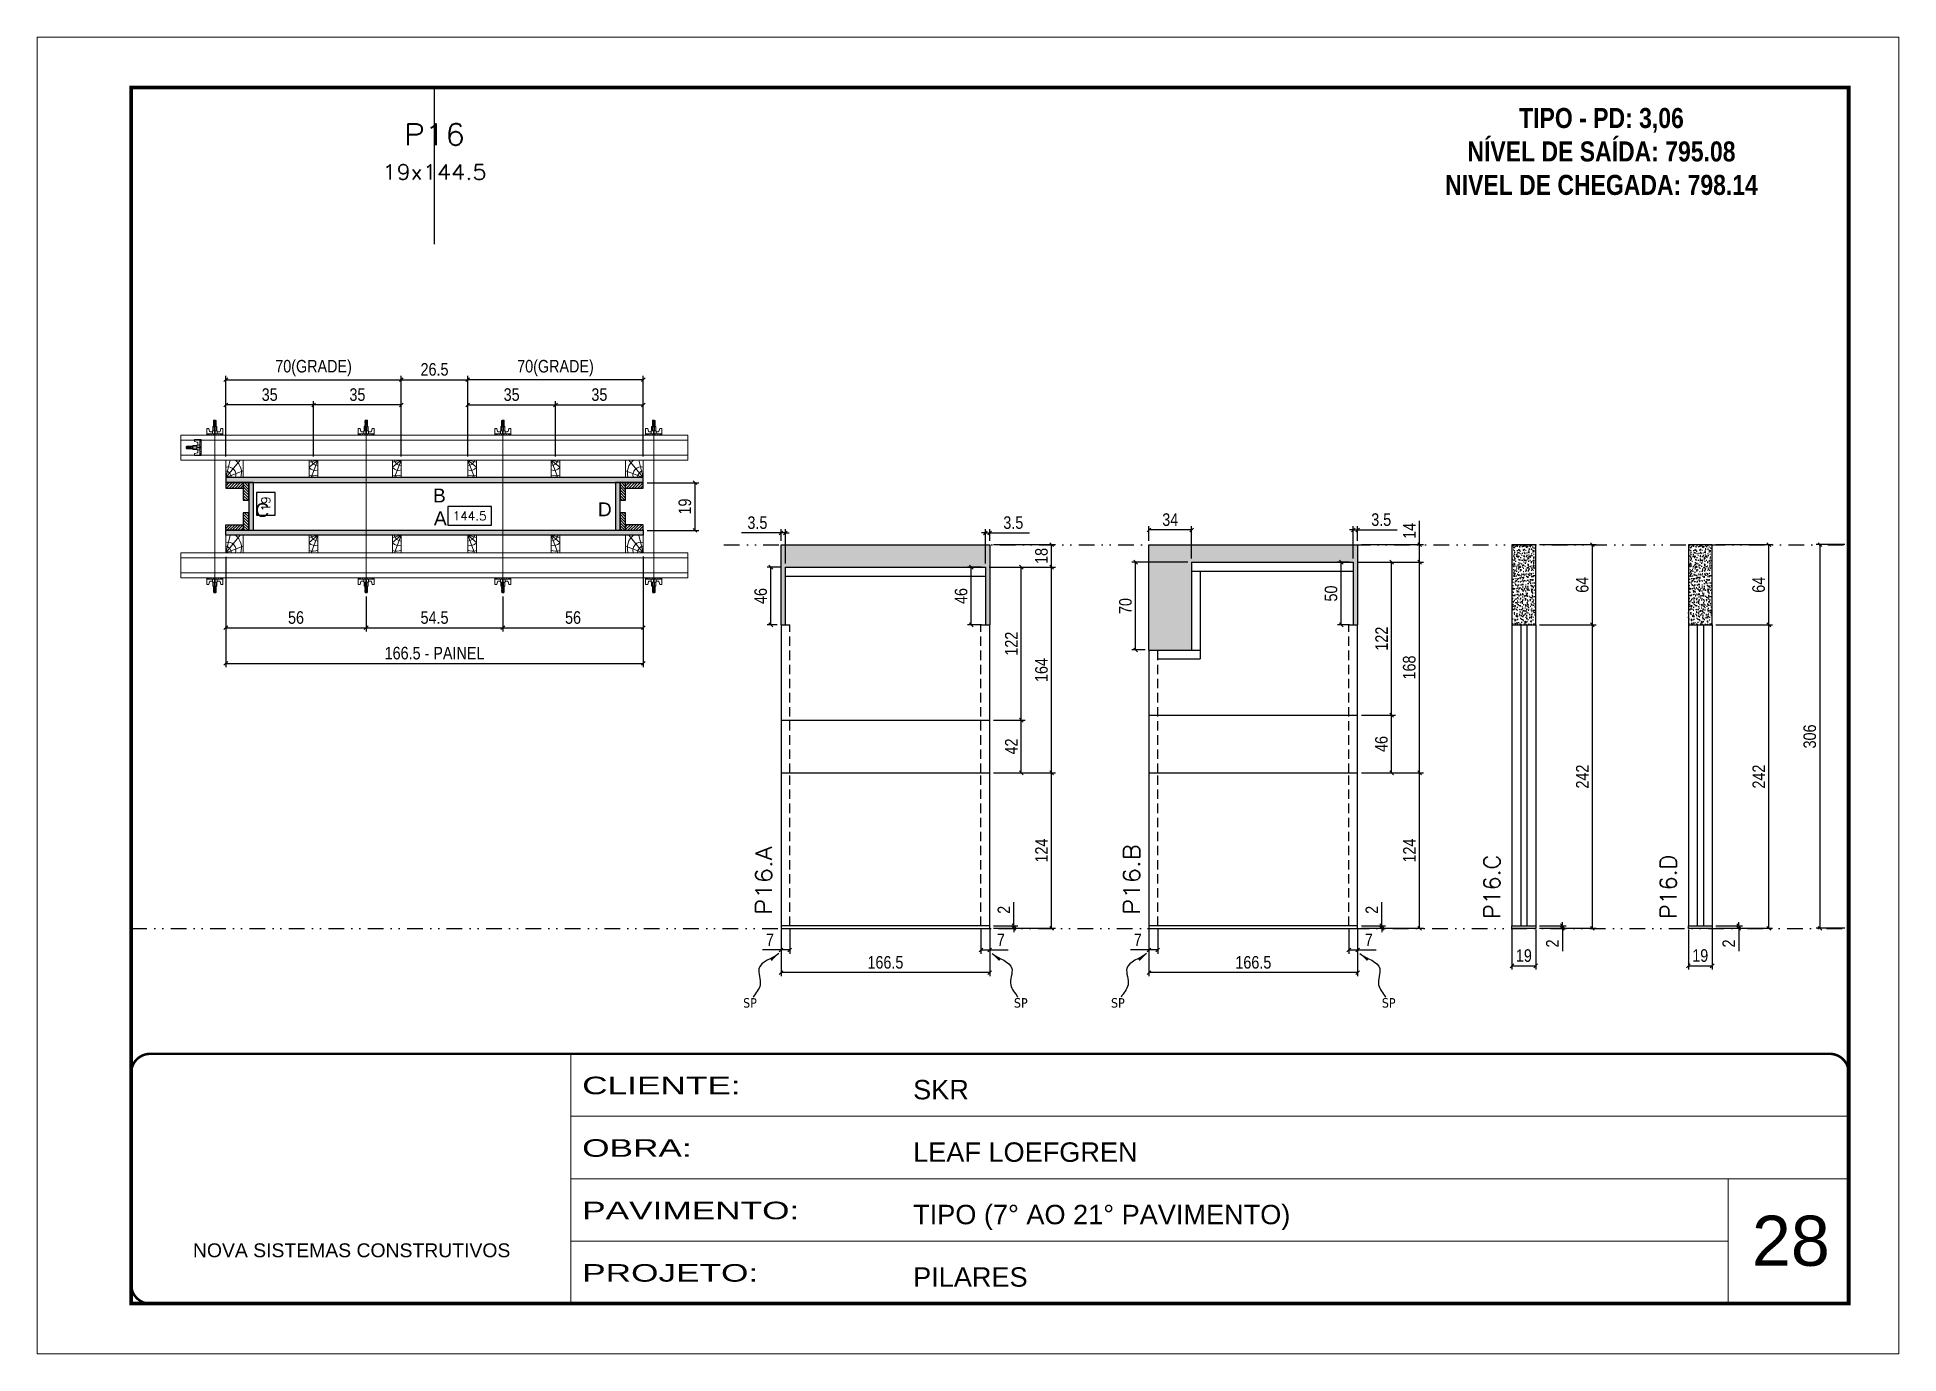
# Model space of a CAD drawing. Extents: x 14400 to 27878, y -21631 to 6985.
# Drawn here: x 19182 to 20667, y -957 to 93 of the extents above; entities that cross this region are included whole.
import ezdxf
from ezdxf.enums import TextEntityAlignment as Align

# ---------------------------------------------------------------- set-up
doc = ezdxf.new("R2010")
doc.units = 0
for name, pattern in [('CONTINUO', [0]), ('DASHED', [0.75, 0.5, -0.25]), ('DIVIDE2', [0.625, 0.25, -0.125, 0, -0.125, 0, -0.125]), ('HIDDEN', [0.375, 0.25, -0.125])]:
    doc.linetypes.add(name, pattern=pattern)
for name, color, linetype, lineweight in [('CARIMBO', 255, 'Continuous', 9), ('Folhas', 255, 'Continuous', 9), ('Hachura', 251, 'Continuous', 9), ('Madeira', 126, 'Continuous', 18), ('Perfil Metálico', 224, 'Continuous', 18), ('SARRAFO DE PRESSAO', 251, 'DASHED', 9), ('Texto Seção', 7, 'Continuous', 15)]:
    doc.layers.add(name, color=color, linetype=linetype, lineweight=lineweight)
for name, color, linetype in [('CHAPA', 1, 'Continuous'), ('COTA', 241, 'Continuous'), ('MEIO_PONT', 93, 'Continuous'), ('NOMENCLATURA', 7, 'Continuous'), ('Nível', 160, 'Continuous'), ('Painéis', 200, 'Continuous'), ('SARR_2.2x7', 40, 'Continuous'), ('SARRAFO', 251, 'Continuous'), ('Sarrafo de Pressão', 42, 'HIDDEN'), ('texto', 7, 'Continuous'), ('Texto de Titulo', 7, 'Continuous'), ('Texto Qtd Sarr', 242, 'Continuous'), ('TEXTO_GERAL', 7, 'Continuous')]:
    doc.layers.add(name, color=color, linetype=linetype)
doc.styles.add('ARIAL', font='arial.ttf')
doc.styles.add('COTA TECNICA', font='techl___.ttf', dxfattribs={"height": 10})
doc.styles.add('COTA TECNICA 2X', font='techl___.ttf', dxfattribs={"height": 10})
doc.styles.add('COTA TECNICA-50', font='techl___.ttf', dxfattribs={"height": 10})
doc.styles.add('REGUA-120', font='ROMANS.shx', dxfattribs={"height": 15})
doc.styles.add('ROMANC', font='techb___.ttf', dxfattribs={"height": 2.5})
doc.styles.add('ROMANS', font='romans.shx')
doc.styles.get("Standard").update_dxf_attribs({"font": 'arial.ttf'})
doc.styles.add('Tecnologia', font='')
doc.styles.get('Tecnologia').set_extended_font_data('Forgotten Futurist')
doc.dimstyles.new('COTA PAINEL-50', dxfattribs={"dimtxt": 10, "dimasz": 3, "dimexe": 3, "dimexo": 3, "dimgap": 3, "dimtad": 1, "dimdec": 1, "dimzin": 12, "dimdsep": 46, "dimtxsty": 'COTA TECNICA-50', "dimblk1": 'OBLIQUE', "dimblk2": 'OBLIQUE', "dimsah": 1, "dimcen": 0.9, "dimclrd": 4, "dimclre": 4, "dimclrt": 240, "dimadec": 1, "dimazin": 3, "dimtfac": 1, "dimtdec": 1, "dimtmove": 0, "dimatfit": 3, "dimfxl": 1, "dimtolj": 1, "dimtzin": 12, "dimarcsym": 0})
doc.dimstyles.new('PAINEL', dxfattribs={"dimtxt": 10, "dimasz": 3, "dimexe": 3, "dimexo": 3, "dimgap": 3, "dimtad": 1, "dimdec": 1, "dimzin": 12, "dimdsep": 46, "dimtxsty": 'COTA TECNICA', "dimblk1": 'OBLIQUE', "dimblk2": 'OBLIQUE', "dimsah": 1, "dimcen": 0.9, "dimclrd": 4, "dimclre": 4, "dimclrt": 240, "dimadec": 1, "dimazin": 3, "dimtfac": 1, "dimtdec": 1, "dimtmove": 0, "dimatfit": 3, "dimfxl": 1, "dimtolj": 1, "dimtzin": 12, "dimarcsym": 0})
doc.dimstyles.new('SECAO PILAR', dxfattribs={"dimtxt": 10, "dimasz": 3, "dimexe": 3, "dimexo": 3, "dimgap": 3, "dimtad": 1, "dimdec": 1, "dimlfac": 0.5, "dimzin": 12, "dimdsep": 46, "dimtxsty": 'COTA TECNICA 2X', "dimblk1": 'OBLIQUE', "dimblk2": 'OBLIQUE', "dimsah": 1, "dimcen": 0.9, "dimclrd": 256, "dimclre": 256, "dimclrt": 256, "dimadec": 1, "dimazin": 3, "dimtfac": 1, "dimtdec": 1, "dimtmove": 0, "dimatfit": 3, "dimfxl": 1, "dimtolj": 1, "dimtzin": 12, "dimarcsym": 0})
doc.dimstyles.new('SECÇÃO 2', dxfattribs={"dimtxt": 7, "dimasz": 6, "dimexe": 0.18, "dimexo": 2, "dimgap": -4, "dimtad": 3, "dimdec": 1, "dimlfac": 0.5, "dimzin": 12, "dimdsep": 46, "dimtxsty": 'ROMANS', "dimblk": 'ARCHTICK', "dimcen": 0.09, "dimse1": 1, "dimse2": 1, "dimsd1": 1, "dimsd2": 1, "dimclrd": 180, "dimclre": 5, "dimclrt": 1, "dimadec": 0, "dimazin": 3, "dimtfac": 1, "dimtdec": 1, "dimtofl": 0, "dimtmove": 0, "dimatfit": 3, "dimldrblk": 'ARCHTICK', "dimfxl": 1, "dimtolj": 1, "dimtzin": 0, "dimarcsym": 0})
doc.dimstyles.get("Standard").update_dxf_attribs({"dimtxt": 0.18, "dimasz": 0.18, "dimexe": 0.18, "dimexo": 0.0625, "dimgap": 0.09, "dimtad": 0, "dimtih": 1, "dimtoh": 1, "dimdec": 4, "dimzin": 0, "dimdsep": 46, "dimtxsty": 'Standard', "dimcen": 0.09, "dimadec": 0, "dimazin": 0, "dimtfac": 1, "dimtdec": 4, "dimtofl": 0, "dimtmove": 0, "dimatfit": 3, "dimfxl": 1, "dimtolj": 1, "dimtzin": 0, "dimarcsym": 0})
pattern_1 = [(225, (10208.4144, -23191.3835), (1.12253202, -1.12253202), [])]

msp = doc.modelspace()

# ---------------------------------------------------------------- texts
at = {"layer": 'CARIMBO', "style": 'ARIAL'}
msp.add_text('28', height=40, dxfattribs=at).set_placement((20549.828, -886.579))
at = {"layer": 'NOMENCLATURA', "color": 2, "insert": (20429.806, 36.862), "char_height": 16, "attachment_point": 2, "style": 'ROMANC'}
msp.add_mtext_dynamic_manual_height_columns('TIPO - PD: 3,06\\PNÍVEL DE SAÍDA: 795.08\\PNIVEL DE CHEGADA: 798.14', width=432.35115, gutter_width=1, heights=[0], dxfattribs=at)
at = {"layer": 'texto', "color": 0, "char_height": 7.5, "attachment_point": 5}
for insert in [(19750.546, -676.931), (19966.6, -676.931), (20044.027, -676.931), (20260.081, -676.931)]:
    msp.add_mtext('{\\fTahoma|b0|i0|c0|p34;\\C4;SP}', dxfattribs=dict(at, insert=insert))
at = {"layer": 'Texto Seção', "style": 'REGUA-120', "width": 1.1}
for s, p in [('P16.A', (19768.074, -606.677)), ('P16.B', (20061.555, -606.677))]:
    msp.add_text(s, height=13, rotation=90, dxfattribs=at).set_placement(p)
at = {"layer": 'Texto Seção', "char_height": 13, "width": 370.6998, "attachment_point": 7, "rotation": 90, "style": 'REGUA-120'}
for s, insert in [('P16.C', (20348.938, -610.028)), ('P16.D', (20489.664, -610.028))]:
    msp.add_mtext(s, dxfattribs=dict(at, insert=insert))
at = {"layer": 'TEXTO_GERAL', "style": 'ARIAL'}
for s, p in [('B', (19502.768, -272.226)), ('C', (19361.383, -283.831)), ('D', (19634.726, -283.252)), ('A', (19503.514, -290.456))]:
    msp.add_text(s, height=11, dxfattribs=at).set_placement(p, align=Align.MIDDLE_CENTER)

# ---------------------------------------------------------------- blocks, each defined once
blk = doc.blocks.new('9999999999')
at = {"color": 30, "linetype": 'CONTINUO'}
for p, q in [((98564.6, 34230.2), (98564.6, 34429.4)), ((98564.6, 34379.6), (99584, 34379.6)), ((98564.6, 34329.8), (99488, 34329.8)), ((99584, 34329.8), (99488, 34329.8)), ((99488, 34329.8), (99488, 34230.2)), ((98564.6, 34280), (99488, 34280))]:
    blk.add_line(p, q, dxfattribs=at)
at = {"color": 30, "linetype": 'CONTINUO', "const_width": 2}
blk.add_lwpolyline([(99584, 34230.2), (99584, 34414.4, 0.414214), (99569, 34429.4), (98229, 34429.4, 0.414214), (98214, 34414.4), (98214, 34245.2, 0.414214), (98229, 34230.2), (99584, 34230.2)], format="xyb", dxfattribs=at)
at = {"layer": 'Folhas'}
blk.add_lwpolyline([(98139, 34190.2), (99624, 34190.2), (99624, 35240.2), (98139, 35240.2)], close=True, dxfattribs=at)
at = {"layer": 'Folhas', "color": 30, "const_width": 3}
blk.add_lwpolyline([(98214, 34230.2), (99584, 34230.2), (99584, 35200.2), (98214, 35200.2)], close=True, dxfattribs=at)
at = {"color": 7, "linetype": 'Continuous', "ltscale": 5, "style": 'ARIAL'}
for s, height, p in [('SKR', 15.48, (98837.7, 34393.1)), ('LEAF LOEFGREN', 15.483, (98837.7, 34343.3)), ('TIPO (7° AO 21° PAVIMENTO)', 15.483, (98837.7, 34293.5)), ('NOVA SISTEMAS CONSTRUTIVOS', 11.059, (98263.2, 34267.2)), ('PILARES', 15.48, (98837.7, 34243.7))]:
    blk.add_text(s, height=height, dxfattribs=at).set_placement(p)
at = {"layer": 'Folhas', "color": 7, "style": 'Tecnologia', "width": 1.5}
for s, p in [('CLIENTE:', (98573.7, 34397.2)), ('OBRA:', (98573.7, 34347.3)), ('PAVIMENTO:', (98573.7, 34297.5)), ('PROJETO:', (98573.7, 34247.7))]:
    blk.add_text(s, height=14, dxfattribs=at).set_placement(p)
blk = doc.blocks.new('*D1772')
at = {"layer": 'COTA', "color": 180, "lineweight": -2, "transparency": 16777216}
for p, q in [((19371.8, -269.9), (19356.8, -269.9)), ((19356.8, -269.9), (19356.8, -287.9)), ((19371.8, -287.9), (19371.8, -269.9)), ((19356.8, -287.9), (19371.8, -287.9))]:
    blk.add_line(p, q, dxfattribs=at)
at = {"layer": 'Defpoints', "color": 0, "transparency": 16777216}
for p in [(19371.7, -262), (19371.7, -300), (19375.8, -300)]:
    blk.add_point(p, dxfattribs=at)
at = {"layer": 'COTA', "color": 1, "transparency": 16777216, "insert": (19364.3, -278.9), "char_height": 7, "attachment_point": 5, "rotation": 90, "style": 'ROMANS'}
blk.add_mtext('\\A1;19', dxfattribs=at)
blk = doc.blocks.new('_ArchTick')
at = {"color": 0, "linetype": 'ByBlock', "const_width": 0.15}
blk.add_lwpolyline([(-0.5, -0.5), (0.5, 0.5)], dxfattribs=at)
blk = doc.blocks.new('*D1773')
at = {"layer": 'COTA', "color": 180, "lineweight": -2, "transparency": 16777216}
for p, q in [((19544.4, -281), (19509.4, -281)), ((19509.4, -281), (19509.4, -296)), ((19544.4, -296), (19544.4, -281)), ((19509.4, -296), (19544.4, -296))]:
    blk.add_line(p, q, dxfattribs=at)
at = {"layer": 'Defpoints', "color": 0, "transparency": 16777216}
for p in [(19354.4, -300), (19643.4, -300), (19643.4, -300)]:
    blk.add_point(p, dxfattribs=at)
at = {"layer": 'COTA', "color": 1, "transparency": 16777216, "insert": (19526.9, -288.5), "char_height": 7, "attachment_point": 5, "style": 'ROMANS'}
blk.add_mtext('\\A1;144.5', dxfattribs=at)
blk = doc.blocks.new('_Oblique')
at = {"color": 0, "linetype": 'ByBlock', "lineweight": -2}
blk.add_line((-0.5, -0.5), (0.5, 0.5), dxfattribs=at)
blk = doc.blocks.new('*D1774')
at = {"layer": 'COTA', "lineweight": -2, "transparency": 16777216}
for p, q in [((19332.4, -321), (19332.4, -409.1)), ((19665.4, -320.9), (19665.4, -409.1)), ((19332.4, -406.1), (19665.4, -406.1))]:
    blk.add_line(p, q, dxfattribs=at)
at = {"layer": 'Defpoints', "color": 0, "transparency": 16777216}
for p in [(19332.4, -318), (19665.4, -317.9), (19665.4, -406.1)]:
    blk.add_point(p, dxfattribs=at)
at = {"layer": 'COTA', "lineweight": -2, "transparency": 16777216, "xscale": 3, "yscale": 3, "zscale": 3, "rotation": 180}
blk.add_blockref('_Oblique', (19332.4, -406.1), dxfattribs=at)
at = {"layer": 'COTA', "lineweight": -2, "transparency": 16777216, "xscale": 3, "yscale": 3, "zscale": 3}
blk.add_blockref('_Oblique', (19665.4, -406.1), dxfattribs=at)
at = {"layer": 'COTA', "transparency": 16777216, "insert": (19498.9, -398), "char_height": 10, "attachment_point": 5, "style": 'COTA TECNICA 2X'}
blk.add_mtext('\\A1;166.5 - PAINEL', dxfattribs=at)
blk = doc.blocks.new('*D1775')
at = {"layer": 'COTA', "lineweight": -2, "transparency": 16777216}
for p, q in [((19332.4, -321), (19332.4, -380.7)), ((19444.4, -352.7), (19444.4, -380.7)), ((19332.4, -377.7), (19444.4, -377.7))]:
    blk.add_line(p, q, dxfattribs=at)
at = {"layer": 'Defpoints', "color": 0, "transparency": 16777216}
for p in [(19332.4, -318), (19444.4, -349.7), (19444.4, -377.7)]:
    blk.add_point(p, dxfattribs=at)
at = {"layer": 'COTA', "lineweight": -2, "transparency": 16777216, "xscale": 3, "yscale": 3, "zscale": 3, "rotation": 180}
blk.add_blockref('_Oblique', (19332.4, -377.7), dxfattribs=at)
at = {"layer": 'COTA', "lineweight": -2, "transparency": 16777216, "xscale": 3, "yscale": 3, "zscale": 3}
blk.add_blockref('_Oblique', (19444.4, -377.7), dxfattribs=at)
at = {"layer": 'COTA', "transparency": 16777216, "insert": (19388.4, -369.6), "char_height": 10, "attachment_point": 5, "style": 'COTA TECNICA 2X'}
blk.add_mtext('\\A1;56', dxfattribs=at)
blk = doc.blocks.new('*D1776')
at = {"layer": 'COTA', "lineweight": -2, "transparency": 16777216}
for p, q in [((19665.4, -321), (19665.4, -380.7)), ((19553.4, -352.7), (19553.4, -380.7)), ((19553.4, -377.7), (19665.4, -377.7))]:
    blk.add_line(p, q, dxfattribs=at)
at = {"layer": 'Defpoints', "color": 0, "transparency": 16777216}
for p in [(19665.4, -318), (19553.4, -349.7), (19665.4, -377.7)]:
    blk.add_point(p, dxfattribs=at)
at = {"layer": 'COTA', "lineweight": -2, "transparency": 16777216, "xscale": 3, "yscale": 3, "zscale": 3, "rotation": 180}
blk.add_blockref('_Oblique', (19553.4, -377.7), dxfattribs=at)
at = {"layer": 'COTA', "lineweight": -2, "transparency": 16777216, "xscale": 3, "yscale": 3, "zscale": 3}
blk.add_blockref('_Oblique', (19665.4, -377.7), dxfattribs=at)
at = {"layer": 'COTA', "transparency": 16777216, "insert": (19609.4, -369.6), "char_height": 10, "attachment_point": 5, "style": 'COTA TECNICA 2X'}
blk.add_mtext('\\A1;56', dxfattribs=at)
blk = doc.blocks.new('C')
at = {"layer": 'Hachura', "color": 0}
for p, q in [((0, 3.22), (0, -3.22)), ((0.45, 3.22), (0, 3.22)), ((0.46, 3.16), (0, 3.16)), ((0.46, 3.05), (0, 3.05)), ((0.46, 2.88), (0, 2.88)), ((0, 2.75), (0, -1.16)), ((0.46, 2.65), (0, 2.65)), ((0.46, 2.23), (0, 2.23)), ((0.46, 1.51), (0, 1.51)), ((0.39, 0.49), (0.17, 0.49)), ((0.45, -3.23), (0.45, 3.22)), ((0.45, 3.22), (2.58, 3.22)), ((1.74, 0.97), (0.45, 0.97)), ((1.45, 0.1), (0.45, 0.1)), ((1.35, 1.94), (1.35, 0.96)), ((2.58, 2.39), (1.47, 2.09)), ((1.74, -0.97), (1.74, 0.97)), ((1.74, 0.97), (1.74, 0.84)), ((1.74, 0.97), (1.74, 0.84)), ((1.74, 0.84), (3.35, 0.84)), ((3.35, 0.45), (1.74, 0.45)), ((2.58, 3.22), (2.58, 2.39)), ((3.32, 0.84), (3.32, -0.84)), ((3.35, 0.84), (3.35, -0.84)), ((3.68, 0.45), (3.35, 0.45)), ((3.84, -0.52), (3.35, 0.45)), ((3.35, 0.06), (3.67, -0.57)), ((3.68, 0.45), (4.16, -0.52)), ((3.72, 0.5), (4.25, -0.57)), ((4.37, -0.55), (3.83, 0.53)), ((4.15, 0.45), (3.93, 0.45)), ((4.42, -0.52), (3.93, 0.45)), ((4.15, 0.45), (4.26, 0.45)), ((4.26, 0.45), (4.74, -0.52)), ((4.3, 0.5), (4.83, -0.57)), ((4.95, -0.55), (4.41, 0.53)), ((4.51, 0.45), (4.84, 0.45)), ((5, -0.52), (4.51, 0.45)), ((4.84, 0.45), (5.32, -0.52)), ((4.88, 0.5), (5.41, -0.57)), ((5.53, -0.55), (4.99, 0.53)), ((5.58, -0.52), (5.09, 0.45)), ((5.42, 0.45), (5.09, 0.45)), ((5.58, -0.52), (5.09, 0.45)), ((5.42, 0.45), (5.74, -0.19)), ((5.46, 0.5), (5.74, -0.07)), ((5.74, 0.19), (5.57, 0.53)), ((5.74, 0.32), (5.68, 0.45)), ((5.68, 0.45), (5.74, 0.45)), ((5.74, 0.45), (5.9, 0.29)), ((5.74, 0.45), (5.74, -0.52)), ((5.9, -0.36), (5.9, 0.29)), ((0.45, 0), (0, 0)), ((0.46, -1.52), (0, -1.52)), ((0.46, -2.23), (0, -2.23)), ((0.46, -2.65), (0, -2.65)), ((0.46, -2.88), (0, -2.88)), ((0.46, -3.05), (0, -3.05)), ((0.46, -3.16), (0, -3.16)), ((0, -3.22), (2.57, -3.22)), ((0.08, -0.48), (0.29, -0.48)), ((0.29, -0.48), (0.4, -0.48)), ((0.45, 0), (0.45, -0.97)), ((0.45, -0.16), (1.45, -0.16)), ((0.45, -0.65), (0.45, -0.32)), ((0.45, -3.23), (0.45, -0.65)), ((0.45, -0.97), (1.74, -0.97)), ((1.35, -1.94), (1.35, -0.97)), ((2.58, -2.39), (1.47, -2.1)), ((3.35, -0.32), (1.74, -0.32)), ((3.35, -0.84), (1.74, -0.84)), ((2.58, -3.23), (2.58, -2.39)), ((3.35, -0.07), (3.58, -0.52)), ((3.35, -0.52), (3.58, -0.52)), ((3.84, -0.52), (4.16, -0.52)), ((4.42, -0.52), (4.74, -0.52)), ((4.63, -0.52), (4.74, -0.52)), ((5, -0.52), (5.32, -0.52)), ((5.58, -0.52), (5.74, -0.52)), ((5.74, -0.52), (5.9, -0.36)), ((5.74, -0.52), (5.74, -0.52))]:
    blk.add_line(p, q, dxfattribs=at)
for centre, radius, start, end in [((1.52, 1.94), 0.161, 104.74356, 180), ((1.44, -0.03), 0.129, 272.69497, 87.30503), ((3.81, 0.39), 0.143, 25.56881, 154.43119), ((4.39, 0.39), 0.143, 25.56881, 154.43119), ((4.97, 0.39), 0.143, 25.56881, 154.43119), ((5.55, 0.39), 0.143, 25.56881, 154.43119), ((0.17, -0.37), 0.174, 221.74404, 317.85924), ((1.52, -1.94), 0.161, 180, 255.25644), ((3.71, -0.4), 0.174, 222.14076, 318.25596), ((4.29, -0.4), 0.174, 222.14076, 318.25596), ((4.87, -0.4), 0.174, 222.14076, 318.25596), ((5.45, -0.4), 0.174, 222.14076, 318.25596), ((5.61, -0.4), 0.174, 317.85924, 318.25596)]:
    blk.add_arc(centre, radius, start, end, dxfattribs=at)
blk = doc.blocks.new('*D1777')
at = {"layer": 'COTA', "lineweight": -2, "transparency": 16777216}
for p, q in [((19444.4, -352.7), (19444.4, -380.7)), ((19553.4, -352.7), (19553.4, -380.7)), ((19444.4, -377.7), (19553.4, -377.7))]:
    blk.add_line(p, q, dxfattribs=at)
at = {"layer": 'Defpoints', "color": 0, "transparency": 16777216}
for p in [(19444.4, -349.7), (19553.4, -349.7), (19553.4, -377.7)]:
    blk.add_point(p, dxfattribs=at)
at = {"layer": 'COTA', "lineweight": -2, "transparency": 16777216, "xscale": 3, "yscale": 3, "zscale": 3, "rotation": 180}
blk.add_blockref('_Oblique', (19444.4, -377.7), dxfattribs=at)
at = {"layer": 'COTA', "lineweight": -2, "transparency": 16777216, "xscale": 3, "yscale": 3, "zscale": 3}
blk.add_blockref('_Oblique', (19553.4, -377.7), dxfattribs=at)
at = {"layer": 'COTA', "transparency": 16777216, "insert": (19498.9, -369.6), "char_height": 10, "attachment_point": 5, "style": 'COTA TECNICA 2X'}
blk.add_mtext('\\A1;54.5', dxfattribs=at)
blk = doc.blocks.new('*D1778')
at = {"layer": 'COTA', "lineweight": -2, "transparency": 16777216}
for p, q in [((19525.4, -241), (19525.4, -197)), ((19525.4, -200), (19595.4, -200)), ((19595.4, -241), (19595.4, -197))]:
    blk.add_line(p, q, dxfattribs=at)
at = {"layer": 'Defpoints', "color": 0, "transparency": 16777216}
for p in [(19595.4, -200), (19525.4, -244), (19595.4, -244)]:
    blk.add_point(p, dxfattribs=at)
at = {"layer": 'COTA', "lineweight": -2, "transparency": 16777216, "xscale": 3, "yscale": 3, "zscale": 3, "rotation": 180}
blk.add_blockref('_Oblique', (19525.4, -200), dxfattribs=at)
at = {"layer": 'COTA', "lineweight": -2, "transparency": 16777216, "xscale": 3, "yscale": 3, "zscale": 3}
blk.add_blockref('_Oblique', (19595.4, -200), dxfattribs=at)
at = {"layer": 'COTA', "transparency": 16777216, "insert": (19560.4, -191.8), "char_height": 10, "attachment_point": 5, "style": 'COTA TECNICA 2X'}
blk.add_mtext('\\A1;35', dxfattribs=at)
blk = doc.blocks.new('*D1779')
at = {"layer": 'COTA', "lineweight": -2, "transparency": 16777216}
for p, q in [((19595.4, -241), (19595.4, -197)), ((19595.4, -200), (19665.4, -200)), ((19665.4, -241), (19665.4, -197))]:
    blk.add_line(p, q, dxfattribs=at)
at = {"layer": 'Defpoints', "color": 0, "transparency": 16777216}
for p in [(19665.4, -200), (19595.4, -244), (19665.4, -244)]:
    blk.add_point(p, dxfattribs=at)
at = {"layer": 'COTA', "lineweight": -2, "transparency": 16777216, "xscale": 3, "yscale": 3, "zscale": 3, "rotation": 180}
blk.add_blockref('_Oblique', (19595.4, -200), dxfattribs=at)
at = {"layer": 'COTA', "lineweight": -2, "transparency": 16777216, "xscale": 3, "yscale": 3, "zscale": 3}
blk.add_blockref('_Oblique', (19665.4, -200), dxfattribs=at)
at = {"layer": 'COTA', "transparency": 16777216, "insert": (19630.4, -191.8), "char_height": 10, "attachment_point": 5, "style": 'COTA TECNICA 2X'}
blk.add_mtext('\\A1;35', dxfattribs=at)
blk = doc.blocks.new('*D1780')
at = {"layer": 'COTA', "lineweight": -2, "transparency": 16777216}
for p, q in [((19525.4, -241), (19525.4, -176.9)), ((19665.4, -241), (19665.4, -176.9)), ((19665.4, -179.9), (19525.4, -179.9))]:
    blk.add_line(p, q, dxfattribs=at)
at = {"layer": 'Defpoints', "color": 0, "transparency": 16777216}
for p in [(19525.4, -179.9), (19525.4, -244), (19665.4, -244)]:
    blk.add_point(p, dxfattribs=at)
at = {"layer": 'COTA', "lineweight": -2, "transparency": 16777216, "xscale": 3, "yscale": 3, "zscale": 3, "rotation": 180}
blk.add_blockref('_Oblique', (19525.4, -179.9), dxfattribs=at)
at = {"layer": 'COTA', "lineweight": -2, "transparency": 16777216, "xscale": 3, "yscale": 3, "zscale": 3}
blk.add_blockref('_Oblique', (19665.4, -179.9), dxfattribs=at)
at = {"layer": 'COTA', "transparency": 16777216, "insert": (19595.4, -170.6), "char_height": 10, "attachment_point": 5, "style": 'COTA TECNICA 2X'}
blk.add_mtext('\\A1;70(GRADE)', dxfattribs=at)
blk = doc.blocks.new('*D1781')
at = {"layer": 'COTA', "lineweight": -2, "transparency": 16777216}
for p, q in [((19668.4, -262), (19709.7, -262)), ((19706.7, -300), (19706.7, -262)), ((19668.4, -300), (19709.7, -300))]:
    blk.add_line(p, q, dxfattribs=at)
at = {"layer": 'Defpoints', "color": 0, "transparency": 16777216}
for p in [(19665.4, -262), (19706.7, -262), (19665.4, -300)]:
    blk.add_point(p, dxfattribs=at)
at = {"layer": 'COTA', "lineweight": -2, "transparency": 16777216, "xscale": 3, "yscale": 3, "zscale": 3}
for p, rotation in [((19706.7, -262), 90), ((19706.7, -300), 270)]:
    blk.add_blockref('_Oblique', p, dxfattribs=dict(at, rotation=rotation))
at = {"layer": 'COTA', "transparency": 16777216, "insert": (19698.6, -281), "char_height": 10, "attachment_point": 5, "rotation": 90, "style": 'COTA TECNICA 2X'}
blk.add_mtext('\\A1;19', dxfattribs=at)
blk = doc.blocks.new('PONTALETE')
at = {"layer": 'Madeira'}
for q in [(2.71, 7), (7, 5.76), (7, 1.74)]:
    blk.add_line((0, 0), q, dxfattribs=at)
blk.add_lwpolyline([(0, 0), (7, 0), (7, 7), (0, 7)], close=True, dxfattribs=at)
for centre, radius, start, end in [((2.04, 0.06), 6.23, 37.28179, 109.09128), ((1.09, 0.9), 3.19, 343.60304, 109.98471), ((-0.21, -0.78), 3.09, 14.63219, 86.0383)]:
    blk.add_arc(centre, radius, start, end, dxfattribs=at)
blk = doc.blocks.new('MEIO PONTALETE')
at = {"layer": 'Madeira'}
for q in [(2.71, 7), (3.5, 2.88), (3.5, 0.87)]:
    blk.add_line((0, 0), q, dxfattribs=at)
blk.add_lwpolyline([(0, 0), (3.5, 0), (3.5, 7), (0, 7)], close=True, dxfattribs=at)
for centre, radius, start, end in [((2.04, 0.06), 6.23, 76.44987, 109.09128), ((1.09, 0.9), 3.19, 40.90626, 109.98471), ((-0.21, -0.78), 3.09, 14.63219, 86.0383)]:
    blk.add_arc(centre, radius, start, end, dxfattribs=at)
blk = doc.blocks.new('titulo1')
at = {"layer": 'Defpoints', "color": 252, "linetype": 'HIDDEN', "ltscale": 2}
blk.add_line((0, 0), (0, 125), dxfattribs=at)
at = {"layer": 'Defpoints', "style": 'ROMANS', "oblique": 15}
blk.add_attdef('FOLHA', text='', height=10, dxfattribs=at).set_placement((0, 15.6), align=Align.MIDDLE_CENTER)
at = {"layer": 'Texto Qtd Sarr', "color": 3, "style": 'ROMANS', "oblique": 15}
for tag, height, p in [('TITULO', 17, (0, 71.4)), ('SEÇÃO', 12, (0, 41.5))]:
    blk.add_attdef(tag, text='', height=height, dxfattribs=at).set_placement(p, align=Align.MIDDLE_CENTER)
blk = doc.blocks.new('*D1782')
at = {"layer": 'COTA', "lineweight": -2, "transparency": 16777216}
for p, q in [((19402.4, -241), (19402.4, -197)), ((19472.4, -200), (19402.4, -200)), ((19472.4, -241), (19472.4, -197))]:
    blk.add_line(p, q, dxfattribs=at)
at = {"layer": 'Defpoints', "color": 0, "transparency": 16777216}
for p in [(19402.4, -200), (19402.4, -244), (19472.4, -244)]:
    blk.add_point(p, dxfattribs=at)
at = {"layer": 'COTA', "lineweight": -2, "transparency": 16777216, "xscale": 3, "yscale": 3, "zscale": 3, "rotation": 180}
blk.add_blockref('_Oblique', (19402.4, -200), dxfattribs=at)
at = {"layer": 'COTA', "lineweight": -2, "transparency": 16777216, "xscale": 3, "yscale": 3, "zscale": 3}
blk.add_blockref('_Oblique', (19472.4, -200), dxfattribs=at)
at = {"layer": 'COTA', "transparency": 16777216, "insert": (19437.4, -191.8), "char_height": 10, "attachment_point": 5, "style": 'COTA TECNICA 2X'}
blk.add_mtext('\\A1;35', dxfattribs=at)
blk = doc.blocks.new('*D1783')
at = {"layer": 'COTA', "lineweight": -2, "transparency": 16777216}
for p, q in [((19332.4, -241), (19332.4, -197)), ((19402.4, -200), (19332.4, -200)), ((19402.4, -241), (19402.4, -197))]:
    blk.add_line(p, q, dxfattribs=at)
at = {"layer": 'Defpoints', "color": 0, "transparency": 16777216}
for p in [(19332.4, -200), (19332.4, -244), (19402.4, -244)]:
    blk.add_point(p, dxfattribs=at)
at = {"layer": 'COTA', "lineweight": -2, "transparency": 16777216, "xscale": 3, "yscale": 3, "zscale": 3, "rotation": 180}
blk.add_blockref('_Oblique', (19332.4, -200), dxfattribs=at)
at = {"layer": 'COTA', "lineweight": -2, "transparency": 16777216, "xscale": 3, "yscale": 3, "zscale": 3}
blk.add_blockref('_Oblique', (19402.4, -200), dxfattribs=at)
at = {"layer": 'COTA', "transparency": 16777216, "insert": (19367.4, -191.8), "char_height": 10, "attachment_point": 5, "style": 'COTA TECNICA 2X'}
blk.add_mtext('\\A1;35', dxfattribs=at)
blk = doc.blocks.new('*D1784')
at = {"layer": 'COTA', "lineweight": -2, "transparency": 16777216}
for p, q in [((19332.4, -241), (19332.4, -176.9)), ((19472.4, -241), (19472.4, -176.9)), ((19332.4, -179.9), (19472.4, -179.9))]:
    blk.add_line(p, q, dxfattribs=at)
at = {"layer": 'Defpoints', "color": 0, "transparency": 16777216}
for p in [(19472.4, -179.9), (19332.4, -244), (19472.4, -244)]:
    blk.add_point(p, dxfattribs=at)
at = {"layer": 'COTA', "lineweight": -2, "transparency": 16777216, "xscale": 3, "yscale": 3, "zscale": 3, "rotation": 180}
blk.add_blockref('_Oblique', (19332.4, -179.9), dxfattribs=at)
at = {"layer": 'COTA', "lineweight": -2, "transparency": 16777216, "xscale": 3, "yscale": 3, "zscale": 3}
blk.add_blockref('_Oblique', (19472.4, -179.9), dxfattribs=at)
at = {"layer": 'COTA', "transparency": 16777216, "insert": (19402.4, -170.6), "char_height": 10, "attachment_point": 5, "style": 'COTA TECNICA 2X'}
blk.add_mtext('\\A1;70(GRADE)', dxfattribs=at)
blk = doc.blocks.new('*D1800')
at = {"layer": 'COTA', "lineweight": -2, "transparency": 16777216}
for p, q in [((19472.4, -241), (19472.4, -176.9)), ((19525.4, -241), (19525.4, -176.9)), ((19472.4, -179.9), (19525.4, -179.9))]:
    blk.add_line(p, q, dxfattribs=at)
at = {"layer": 'Defpoints', "color": 0, "transparency": 16777216}
for p in [(19525.4, -179.9), (19472.4, -244), (19525.4, -244)]:
    blk.add_point(p, dxfattribs=at)
at = {"layer": 'COTA', "lineweight": -2, "transparency": 16777216, "xscale": 3, "yscale": 3, "zscale": 3, "rotation": 180}
blk.add_blockref('_Oblique', (19472.4, -179.9), dxfattribs=at)
at = {"layer": 'COTA', "lineweight": -2, "transparency": 16777216, "xscale": 3, "yscale": 3, "zscale": 3}
blk.add_blockref('_Oblique', (19525.4, -179.9), dxfattribs=at)
at = {"layer": 'COTA', "transparency": 16777216, "insert": (19498.9, -171.7), "char_height": 10, "attachment_point": 5, "style": 'COTA TECNICA 2X'}
blk.add_mtext('\\A1;26.5', dxfattribs=at)
blk = doc.blocks.new('*D1785')
at = {"layer": 'COTA', "color": 4, "lineweight": -2, "transparency": 16777216}
for p, q in [((19775.3, -618.4), (19775.3, -655.7)), ((19941.8, -618.4), (19941.8, -655.7)), ((19941.8, -652.7), (19775.3, -652.7))]:
    blk.add_line(p, q, dxfattribs=at)
at = {"layer": 'Defpoints', "color": 0, "transparency": 16777216}
for p in [(19775.3, -615.4), (19941.8, -615.4), (19775.3, -652.7)]:
    blk.add_point(p, dxfattribs=at)
at = {"layer": 'COTA', "color": 4, "lineweight": -2, "transparency": 16777216, "xscale": 3, "yscale": 3, "zscale": 3, "rotation": 180}
blk.add_blockref('_Oblique', (19775.3, -652.7), dxfattribs=at)
at = {"layer": 'COTA', "color": 4, "lineweight": -2, "transparency": 16777216, "xscale": 3, "yscale": 3, "zscale": 3}
blk.add_blockref('_Oblique', (19941.8, -652.7), dxfattribs=at)
at = {"layer": 'COTA', "color": 240, "transparency": 16777216, "insert": (19858.6, -644.6), "char_height": 10, "attachment_point": 5, "style": 'COTA TECNICA'}
blk.add_mtext('\\A1;166.5', dxfattribs=at)
blk = doc.blocks.new('*D1786')
at = {"layer": 'COTA', "color": 4, "lineweight": -2, "transparency": 16777216}
for p, q in [((19934.8, -618.4), (19934.8, -637.7)), ((19941.8, -620.4), (19941.8, -637.7)), ((19934.8, -634.7), (19941.8, -634.7)), ((19941.8, -634.7), (19956.6, -634.7))]:
    blk.add_line(p, q, dxfattribs=at)
at = {"layer": 'Defpoints', "color": 0, "transparency": 16777216}
for p in [(19934.8, -615.4), (19941.8, -617.4), (19941.8, -634.7)]:
    blk.add_point(p, dxfattribs=at)
at = {"layer": 'COTA', "color": 4, "lineweight": -2, "transparency": 16777216, "xscale": 3, "yscale": 3, "zscale": 3, "rotation": 180}
blk.add_blockref('_Oblique', (19934.8, -634.7), dxfattribs=at)
at = {"layer": 'COTA', "color": 4, "lineweight": -2, "transparency": 16777216, "xscale": 3, "yscale": 3, "zscale": 3}
blk.add_blockref('_Oblique', (19941.8, -634.7), dxfattribs=at)
at = {"layer": 'COTA', "color": 240, "transparency": 16777216, "insert": (19950.7, -626.6), "char_height": 10, "attachment_point": 5, "style": 'COTA TECNICA-50'}
blk.add_mtext('\\A1;7', dxfattribs=at)
blk = doc.blocks.new('*D1787')
at = {"layer": 'COTA', "color": 4, "lineweight": -2, "transparency": 16777216}
for p, q in [((19961.1, -615.4), (19961.1, -596.6)), ((19944.8, -615.4), (19964.1, -615.4)), ((19944.8, -617.4), (19964.1, -617.4)), ((19961.1, -617.4), (19961.1, -615.4)), ((19961.1, -617.4), (19961.1, -620.4))]:
    blk.add_line(p, q, dxfattribs=at)
at = {"layer": 'Defpoints', "color": 0, "transparency": 16777216}
for p in [(19941.8, -615.4), (19941.8, -617.4), (19961.1, -617.4)]:
    blk.add_point(p, dxfattribs=at)
at = {"layer": 'COTA', "color": 4, "lineweight": -2, "transparency": 16777216, "xscale": 3, "yscale": 3, "zscale": 3}
for p, rotation in [((19961.1, -615.4), 270), ((19961.1, -617.4), 90)]:
    blk.add_blockref('_Oblique', p, dxfattribs=dict(at, rotation=rotation))
at = {"layer": 'COTA', "color": 240, "transparency": 16777216, "insert": (19953.1, -602.7), "char_height": 10, "attachment_point": 5, "rotation": 90, "style": 'COTA TECNICA-50'}
blk.add_mtext('\\A1;2', dxfattribs=at)
blk = doc.blocks.new('*D1788')
at = {"layer": 'COTA', "color": 4, "lineweight": -2, "transparency": 16777216}
for p, q in [((19941.3, -329.4), (19994.2, -329.4)), ((19991.2, -493.4), (19991.2, -329.4)), ((19944.8, -493.4), (19994.2, -493.4))]:
    blk.add_line(p, q, dxfattribs=at)
at = {"layer": 'Defpoints', "color": 0, "transparency": 16777216}
for p in [(19938.3, -329.4), (19991.2, -329.4), (19941.8, -493.4)]:
    blk.add_point(p, dxfattribs=at)
at = {"layer": 'COTA', "color": 4, "lineweight": -2, "transparency": 16777216, "xscale": 3, "yscale": 3, "zscale": 3}
for p, rotation in [((19991.2, -329.4), 90), ((19991.2, -493.4), 270)]:
    blk.add_blockref('_Oblique', p, dxfattribs=dict(at, rotation=rotation))
at = {"layer": 'COTA', "color": 240, "transparency": 16777216, "insert": (19983.1, -411.4), "char_height": 10, "attachment_point": 5, "rotation": 90, "style": 'COTA TECNICA-50'}
blk.add_mtext('\\A1;164', dxfattribs=at)
blk = doc.blocks.new('*D1789')
at = {"layer": 'COTA', "color": 4, "linetype": 'ByBlock', "lineweight": -2, "transparency": 16777216}
for p, q in [((19944.8, -493.4), (19994.2, -493.4)), ((19991.2, -617.4), (19991.2, -493.4)), ((19944.8, -617.4), (19994.2, -617.4))]:
    blk.add_line(p, q, dxfattribs=at)
at = {"layer": 'Defpoints', "color": 0, "linetype": 'ByBlock', "transparency": 16777216}
for p in [(19941.8, -493.4), (19991.2, -493.4), (19941.8, -617.4)]:
    blk.add_point(p, dxfattribs=at)
at = {"layer": 'COTA', "color": 4, "linetype": 'ByBlock', "lineweight": -2, "transparency": 16777216, "xscale": 3, "yscale": 3, "zscale": 3}
for p, rotation in [((19991.2, -493.4), 90), ((19991.2, -617.4), 270)]:
    blk.add_blockref('_Oblique', p, dxfattribs=dict(at, rotation=rotation))
at = {"layer": 'COTA', "color": 240, "linetype": 'ByBlock', "transparency": 16777216, "insert": (19983.1, -555.4), "char_height": 10, "attachment_point": 5, "rotation": 90, "style": 'COTA TECNICA'}
blk.add_mtext('\\A1;124', dxfattribs=at)
blk = doc.blocks.new('*D1790')
at = {"layer": 'COTA', "color": 4, "lineweight": -2, "transparency": 16777216}
for p, q in [((19775.3, -620.4), (19775.3, -637.7)), ((19782.3, -618.4), (19782.3, -637.7)), ((19775.3, -634.7), (19760.6, -634.7)), ((19782.3, -634.7), (19775.3, -634.7))]:
    blk.add_line(p, q, dxfattribs=at)
at = {"layer": 'Defpoints', "color": 0, "transparency": 16777216}
for p in [(19775.3, -617.4), (19782.3, -615.4), (19775.3, -634.7)]:
    blk.add_point(p, dxfattribs=at)
at = {"layer": 'COTA', "color": 4, "lineweight": -2, "transparency": 16777216, "xscale": 3, "yscale": 3, "zscale": 3, "rotation": 180}
blk.add_blockref('_Oblique', (19775.3, -634.7), dxfattribs=at)
at = {"layer": 'COTA', "color": 4, "lineweight": -2, "transparency": 16777216, "xscale": 3, "yscale": 3, "zscale": 3}
blk.add_blockref('_Oblique', (19782.3, -634.7), dxfattribs=at)
at = {"layer": 'COTA', "color": 240, "transparency": 16777216, "insert": (19766.5, -626.6), "char_height": 10, "attachment_point": 5, "style": 'COTA TECNICA-50'}
blk.add_mtext('\\A1;7', dxfattribs=at)
blk = doc.blocks.new('*D1801')
at = {"layer": 'COTA', "color": 4, "lineweight": -2, "transparency": 16777216}
for p, q in [((19944.8, -311.4), (19994.2, -311.4)), ((19991.2, -329.4), (19991.2, -311.4)), ((19941.3, -329.4), (19994.2, -329.4))]:
    blk.add_line(p, q, dxfattribs=at)
at = {"layer": 'Defpoints', "color": 0, "transparency": 16777216}
for p in [(19941.8, -311.4), (19991.2, -311.4), (19938.3, -329.4)]:
    blk.add_point(p, dxfattribs=at)
at = {"layer": 'COTA', "color": 4, "lineweight": -2, "transparency": 16777216, "xscale": 3, "yscale": 3, "zscale": 3}
for p, rotation in [((19991.2, -311.4), 90), ((19991.2, -329.4), 270)]:
    blk.add_blockref('_Oblique', p, dxfattribs=dict(at, rotation=rotation))
at = {"layer": 'COTA', "color": 240, "transparency": 16777216, "insert": (19983.1, -320.4), "char_height": 10, "attachment_point": 5, "rotation": 90, "style": 'COTA TECNICA'}
blk.add_mtext('\\A1;18', dxfattribs=at)
blk = doc.blocks.new('*D1791')
at = {"layer": 'COTA', "color": 4, "lineweight": -2, "transparency": 16777216}
for p, q in [((20068.8, -618.4), (20068.8, -655.7)), ((20235.3, -618.4), (20235.3, -655.7)), ((20235.3, -652.7), (20068.8, -652.7))]:
    blk.add_line(p, q, dxfattribs=at)
at = {"layer": 'Defpoints', "color": 0, "transparency": 16777216}
for p in [(20068.8, -615.4), (20235.3, -615.4), (20068.8, -652.7)]:
    blk.add_point(p, dxfattribs=at)
at = {"layer": 'COTA', "color": 4, "lineweight": -2, "transparency": 16777216, "xscale": 3, "yscale": 3, "zscale": 3, "rotation": 180}
blk.add_blockref('_Oblique', (20068.8, -652.7), dxfattribs=at)
at = {"layer": 'COTA', "color": 4, "lineweight": -2, "transparency": 16777216, "xscale": 3, "yscale": 3, "zscale": 3}
blk.add_blockref('_Oblique', (20235.3, -652.7), dxfattribs=at)
at = {"layer": 'COTA', "color": 240, "transparency": 16777216, "insert": (20152.1, -644.6), "char_height": 10, "attachment_point": 5, "style": 'COTA TECNICA'}
blk.add_mtext('\\A1;166.5', dxfattribs=at)
blk = doc.blocks.new('*D1792')
at = {"layer": 'COTA', "color": 4, "lineweight": -2, "transparency": 16777216}
for p, q in [((20228.3, -618.4), (20228.3, -637.7)), ((20235.3, -620.4), (20235.3, -637.7)), ((20228.3, -634.7), (20235.3, -634.7)), ((20235.3, -634.7), (20250, -634.7))]:
    blk.add_line(p, q, dxfattribs=at)
at = {"layer": 'Defpoints', "color": 0, "transparency": 16777216}
for p in [(20228.3, -615.4), (20235.3, -617.4), (20235.3, -634.7)]:
    blk.add_point(p, dxfattribs=at)
at = {"layer": 'COTA', "color": 4, "lineweight": -2, "transparency": 16777216, "xscale": 3, "yscale": 3, "zscale": 3, "rotation": 180}
blk.add_blockref('_Oblique', (20228.3, -634.7), dxfattribs=at)
at = {"layer": 'COTA', "color": 4, "lineweight": -2, "transparency": 16777216, "xscale": 3, "yscale": 3, "zscale": 3}
blk.add_blockref('_Oblique', (20235.3, -634.7), dxfattribs=at)
at = {"layer": 'COTA', "color": 240, "transparency": 16777216, "insert": (20244.2, -626.6), "char_height": 10, "attachment_point": 5, "style": 'COTA TECNICA-50'}
blk.add_mtext('\\A1;7', dxfattribs=at)
blk = doc.blocks.new('*D1793')
at = {"layer": 'COTA', "color": 4, "lineweight": -2, "transparency": 16777216}
for p, q in [((20254.6, -615.4), (20254.6, -596.6)), ((20238.3, -615.4), (20257.6, -615.4)), ((20238.3, -617.4), (20257.6, -617.4)), ((20254.6, -617.4), (20254.6, -615.4)), ((20254.6, -617.4), (20254.6, -620.4))]:
    blk.add_line(p, q, dxfattribs=at)
at = {"layer": 'Defpoints', "color": 0, "transparency": 16777216}
for p in [(20235.3, -615.4), (20235.3, -617.4), (20254.6, -617.4)]:
    blk.add_point(p, dxfattribs=at)
at = {"layer": 'COTA', "color": 4, "lineweight": -2, "transparency": 16777216, "xscale": 3, "yscale": 3, "zscale": 3}
for p, rotation in [((20254.6, -615.4), 270), ((20254.6, -617.4), 90)]:
    blk.add_blockref('_Oblique', p, dxfattribs=dict(at, rotation=rotation))
at = {"layer": 'COTA', "color": 240, "transparency": 16777216, "insert": (20246.6, -602.7), "char_height": 10, "attachment_point": 5, "rotation": 90, "style": 'COTA TECNICA-50'}
blk.add_mtext('\\A1;2', dxfattribs=at)
blk = doc.blocks.new('*D1794')
at = {"layer": 'COTA', "color": 4, "lineweight": -2, "transparency": 16777216}
for p, q in [((20234.8, -325.4), (20287.7, -325.4)), ((20284.7, -493.4), (20284.7, -325.4)), ((20238.3, -493.4), (20287.7, -493.4))]:
    blk.add_line(p, q, dxfattribs=at)
at = {"layer": 'Defpoints', "color": 0, "transparency": 16777216}
for p in [(20231.8, -325.4), (20284.7, -325.4), (20235.3, -493.4)]:
    blk.add_point(p, dxfattribs=at)
at = {"layer": 'COTA', "color": 4, "lineweight": -2, "transparency": 16777216, "xscale": 3, "yscale": 3, "zscale": 3}
for p, rotation in [((20284.7, -325.4), 90), ((20284.7, -493.4), 270)]:
    blk.add_blockref('_Oblique', p, dxfattribs=dict(at, rotation=rotation))
at = {"layer": 'COTA', "color": 240, "transparency": 16777216, "insert": (20276.5, -409.4), "char_height": 10, "attachment_point": 5, "rotation": 90, "style": 'COTA TECNICA-50'}
blk.add_mtext('\\A1;168', dxfattribs=at)
blk = doc.blocks.new('*D1795')
at = {"layer": 'COTA', "color": 4, "linetype": 'ByBlock', "lineweight": -2, "transparency": 16777216}
for p, q in [((20238.3, -493.4), (20287.7, -493.4)), ((20284.7, -617.4), (20284.7, -493.4)), ((20238.3, -617.4), (20287.7, -617.4))]:
    blk.add_line(p, q, dxfattribs=at)
at = {"layer": 'Defpoints', "color": 0, "linetype": 'ByBlock', "transparency": 16777216}
for p in [(20235.3, -493.4), (20284.7, -493.4), (20235.3, -617.4)]:
    blk.add_point(p, dxfattribs=at)
at = {"layer": 'COTA', "color": 4, "linetype": 'ByBlock', "lineweight": -2, "transparency": 16777216, "xscale": 3, "yscale": 3, "zscale": 3}
for p, rotation in [((20284.7, -493.4), 90), ((20284.7, -617.4), 270)]:
    blk.add_blockref('_Oblique', p, dxfattribs=dict(at, rotation=rotation))
at = {"layer": 'COTA', "color": 240, "linetype": 'ByBlock', "transparency": 16777216, "insert": (20276.6, -555.4), "char_height": 10, "attachment_point": 5, "rotation": 90, "style": 'COTA TECNICA'}
blk.add_mtext('\\A1;124', dxfattribs=at)
blk = doc.blocks.new('*D1796')
at = {"layer": 'COTA', "color": 4, "lineweight": -2, "transparency": 16777216}
for p, q in [((20068.8, -620.4), (20068.8, -637.7)), ((20075.8, -618.4), (20075.8, -637.7)), ((20068.8, -634.7), (20054.1, -634.7)), ((20075.8, -634.7), (20068.8, -634.7))]:
    blk.add_line(p, q, dxfattribs=at)
at = {"layer": 'Defpoints', "color": 0, "transparency": 16777216}
for p in [(20068.8, -617.4), (20075.8, -615.4), (20068.8, -634.7)]:
    blk.add_point(p, dxfattribs=at)
at = {"layer": 'COTA', "color": 4, "lineweight": -2, "transparency": 16777216, "xscale": 3, "yscale": 3, "zscale": 3, "rotation": 180}
blk.add_blockref('_Oblique', (20068.8, -634.7), dxfattribs=at)
at = {"layer": 'COTA', "color": 4, "lineweight": -2, "transparency": 16777216, "xscale": 3, "yscale": 3, "zscale": 3}
blk.add_blockref('_Oblique', (20075.8, -634.7), dxfattribs=at)
at = {"layer": 'COTA', "color": 240, "transparency": 16777216, "insert": (20059.9, -626.6), "char_height": 10, "attachment_point": 5, "style": 'COTA TECNICA-50'}
blk.add_mtext('\\A1;7', dxfattribs=at)
blk = doc.blocks.new('*D1802')
at = {"layer": 'COTA', "color": 4, "lineweight": -2, "transparency": 16777216}
for p, q in [((20284.7, -311.4), (20284.7, -292.3)), ((20238.3, -311.4), (20287.7, -311.4)), ((20284.7, -325.4), (20284.7, -311.4)), ((20234.8, -325.4), (20287.7, -325.4))]:
    blk.add_line(p, q, dxfattribs=at)
at = {"layer": 'Defpoints', "color": 0, "transparency": 16777216}
for p in [(20235.3, -311.4), (20284.7, -311.4), (20231.8, -325.4)]:
    blk.add_point(p, dxfattribs=at)
at = {"layer": 'COTA', "color": 4, "lineweight": -2, "transparency": 16777216, "xscale": 3, "yscale": 3, "zscale": 3}
for p, rotation in [((20284.7, -311.4), 90), ((20284.7, -325.4), 270)]:
    blk.add_blockref('_Oblique', p, dxfattribs=dict(at, rotation=rotation))
at = {"layer": 'COTA', "color": 240, "transparency": 16777216, "insert": (20276.6, -300.4), "char_height": 10, "attachment_point": 5, "rotation": 90, "style": 'COTA TECNICA'}
blk.add_mtext('\\A1;14', dxfattribs=at)
blk = doc.blocks.new('*D1797')
at = {"layer": 'COTA', "color": 4, "lineweight": -2, "transparency": 16777216}
for p, q in [((20358.4, -618.4), (20358.4, -650.3)), ((20377.4, -618.4), (20377.4, -650.3)), ((20358.4, -647.3), (20377.4, -647.3))]:
    blk.add_line(p, q, dxfattribs=at)
at = {"layer": 'Defpoints', "color": 0, "transparency": 16777216}
for p in [(20358.4, -615.4), (20377.4, -615.4), (20377.4, -647.3)]:
    blk.add_point(p, dxfattribs=at)
at = {"layer": 'COTA', "color": 4, "lineweight": -2, "transparency": 16777216, "xscale": 3, "yscale": 3, "zscale": 3, "rotation": 180}
blk.add_blockref('_Oblique', (20358.4, -647.3), dxfattribs=at)
at = {"layer": 'COTA', "color": 4, "lineweight": -2, "transparency": 16777216, "xscale": 3, "yscale": 3, "zscale": 3}
blk.add_blockref('_Oblique', (20377.4, -647.3), dxfattribs=at)
at = {"layer": 'COTA', "color": 240, "transparency": 16777216, "insert": (20367.9, -639.2), "char_height": 10, "attachment_point": 5, "style": 'COTA TECNICA'}
blk.add_mtext('\\A1;19', dxfattribs=at)
blk = doc.blocks.new('*D1798')
at = {"layer": 'COTA', "color": 4, "lineweight": -2, "transparency": 16777216}
for p, q in [((20380.4, -615.4), (20401.6, -615.4)), ((20380.4, -617.4), (20401.6, -617.4)), ((20398.6, -615.4), (20398.6, -612.4)), ((20398.6, -615.4), (20398.6, -617.4)), ((20398.6, -617.4), (20398.6, -635.6))]:
    blk.add_line(p, q, dxfattribs=at)
at = {"layer": 'Defpoints', "color": 0, "transparency": 16777216}
for p in [(20377.4, -615.4), (20377.4, -617.4), (20398.6, -615.4)]:
    blk.add_point(p, dxfattribs=at)
at = {"layer": 'COTA', "color": 4, "lineweight": -2, "transparency": 16777216, "xscale": 3, "yscale": 3, "zscale": 3}
for p, rotation in [((20398.6, -615.4), 270), ((20398.6, -617.4), 90)]:
    blk.add_blockref('_Oblique', p, dxfattribs=dict(at, rotation=rotation))
at = {"layer": 'COTA', "color": 240, "transparency": 16777216, "insert": (20390.6, -629.5), "char_height": 10, "attachment_point": 5, "rotation": 90, "style": 'COTA TECNICA-50'}
blk.add_mtext('\\A1;2', dxfattribs=at)
blk = doc.blocks.new('*D1799')
at = {"layer": 'COTA', "color": 4, "lineweight": -2, "transparency": 16777216}
for p, q in [((20380.4, -375.4), (20425.6, -375.4)), ((20422.6, -617.4), (20422.6, -375.4)), ((20380.4, -617.4), (20425.6, -617.4))]:
    blk.add_line(p, q, dxfattribs=at)
at = {"layer": 'Defpoints', "color": 0, "transparency": 16777216}
for p in [(20377.4, -375.4), (20422.6, -375.4), (20377.4, -617.4)]:
    blk.add_point(p, dxfattribs=at)
at = {"layer": 'COTA', "color": 4, "lineweight": -2, "transparency": 16777216, "xscale": 3, "yscale": 3, "zscale": 3}
for p, rotation in [((20422.6, -375.4), 90), ((20422.6, -617.4), 270)]:
    blk.add_blockref('_Oblique', p, dxfattribs=dict(at, rotation=rotation))
at = {"layer": 'COTA', "color": 240, "transparency": 16777216, "insert": (20414.5, -496.4), "char_height": 10, "attachment_point": 5, "rotation": 90, "style": 'COTA TECNICA-50'}
blk.add_mtext('\\A1;242', dxfattribs=at)
blk = doc.blocks.new('*D1803')
at = {"layer": 'COTA', "color": 4, "lineweight": -2, "transparency": 16777216}
for p, q in [((20380.4, -311.4), (20425.6, -311.4)), ((20422.6, -375.4), (20422.6, -311.4)), ((20380.4, -375.4), (20425.6, -375.4))]:
    blk.add_line(p, q, dxfattribs=at)
at = {"layer": 'Defpoints', "color": 0, "transparency": 16777216}
for p in [(20377.4, -311.4), (20422.6, -311.4), (20377.4, -375.4)]:
    blk.add_point(p, dxfattribs=at)
at = {"layer": 'COTA', "color": 4, "lineweight": -2, "transparency": 16777216, "xscale": 3, "yscale": 3, "zscale": 3}
for p, rotation in [((20422.6, -311.4), 90), ((20422.6, -375.4), 270)]:
    blk.add_blockref('_Oblique', p, dxfattribs=dict(at, rotation=rotation))
at = {"layer": 'COTA', "color": 240, "transparency": 16777216, "insert": (20414.5, -343.4), "char_height": 10, "attachment_point": 5, "rotation": 90, "style": 'COTA TECNICA'}
blk.add_mtext('\\A1;64', dxfattribs=at)
blk = doc.blocks.new('*D1804')
at = {"layer": 'COTA', "color": 4, "lineweight": -2, "transparency": 16777216}
for p, q in [((20499.1, -618.4), (20499.1, -650.3)), ((20518.1, -618.4), (20518.1, -650.3)), ((20499.1, -647.3), (20518.1, -647.3))]:
    blk.add_line(p, q, dxfattribs=at)
at = {"layer": 'Defpoints', "color": 0, "transparency": 16777216}
for p in [(20499.1, -615.4), (20518.1, -615.4), (20518.1, -647.3)]:
    blk.add_point(p, dxfattribs=at)
at = {"layer": 'COTA', "color": 4, "lineweight": -2, "transparency": 16777216, "xscale": 3, "yscale": 3, "zscale": 3, "rotation": 180}
blk.add_blockref('_Oblique', (20499.1, -647.3), dxfattribs=at)
at = {"layer": 'COTA', "color": 4, "lineweight": -2, "transparency": 16777216, "xscale": 3, "yscale": 3, "zscale": 3}
blk.add_blockref('_Oblique', (20518.1, -647.3), dxfattribs=at)
at = {"layer": 'COTA', "color": 240, "transparency": 16777216, "insert": (20508.6, -639.2), "char_height": 10, "attachment_point": 5, "style": 'COTA TECNICA'}
blk.add_mtext('\\A1;19', dxfattribs=at)
blk = doc.blocks.new('*D1805')
at = {"layer": 'COTA', "color": 4, "lineweight": -2, "transparency": 16777216}
for p, q in [((20521.1, -615.4), (20542.3, -615.4)), ((20521.1, -617.4), (20542.3, -617.4)), ((20539.3, -615.4), (20539.3, -612.4)), ((20539.3, -615.4), (20539.3, -617.4)), ((20539.3, -617.4), (20539.3, -635.6))]:
    blk.add_line(p, q, dxfattribs=at)
at = {"layer": 'Defpoints', "color": 0, "transparency": 16777216}
for p in [(20518.1, -615.4), (20518.1, -617.4), (20539.3, -615.4)]:
    blk.add_point(p, dxfattribs=at)
at = {"layer": 'COTA', "color": 4, "lineweight": -2, "transparency": 16777216, "xscale": 3, "yscale": 3, "zscale": 3}
for p, rotation in [((20539.3, -615.4), 270), ((20539.3, -617.4), 90)]:
    blk.add_blockref('_Oblique', p, dxfattribs=dict(at, rotation=rotation))
at = {"layer": 'COTA', "color": 240, "transparency": 16777216, "insert": (20531.3, -629.5), "char_height": 10, "attachment_point": 5, "rotation": 90, "style": 'COTA TECNICA-50'}
blk.add_mtext('\\A1;2', dxfattribs=at)
blk = doc.blocks.new('*D1806')
at = {"layer": 'COTA', "color": 4, "lineweight": -2, "transparency": 16777216}
for p, q in [((20521.1, -375.4), (20566.3, -375.4)), ((20563.3, -617.4), (20563.3, -375.4)), ((20521.1, -617.4), (20566.3, -617.4))]:
    blk.add_line(p, q, dxfattribs=at)
at = {"layer": 'Defpoints', "color": 0, "transparency": 16777216}
for p in [(20518.1, -375.4), (20563.3, -375.4), (20518.1, -617.4)]:
    blk.add_point(p, dxfattribs=at)
at = {"layer": 'COTA', "color": 4, "lineweight": -2, "transparency": 16777216, "xscale": 3, "yscale": 3, "zscale": 3}
for p, rotation in [((20563.3, -375.4), 90), ((20563.3, -617.4), 270)]:
    blk.add_blockref('_Oblique', p, dxfattribs=dict(at, rotation=rotation))
at = {"layer": 'COTA', "color": 240, "transparency": 16777216, "insert": (20555.3, -496.4), "char_height": 10, "attachment_point": 5, "rotation": 90, "style": 'COTA TECNICA-50'}
blk.add_mtext('\\A1;242', dxfattribs=at)
blk = doc.blocks.new('*D1807')
at = {"layer": 'COTA', "color": 4, "lineweight": -2, "transparency": 16777216}
for p, q in [((20521.1, -311.4), (20566.3, -311.4)), ((20563.3, -375.4), (20563.3, -311.4)), ((20521.1, -375.4), (20566.3, -375.4))]:
    blk.add_line(p, q, dxfattribs=at)
at = {"layer": 'Defpoints', "color": 0, "transparency": 16777216}
for p in [(20518.1, -311.4), (20563.3, -311.4), (20518.1, -375.4)]:
    blk.add_point(p, dxfattribs=at)
at = {"layer": 'COTA', "color": 4, "lineweight": -2, "transparency": 16777216, "xscale": 3, "yscale": 3, "zscale": 3}
for p, rotation in [((20563.3, -311.4), 90), ((20563.3, -375.4), 270)]:
    blk.add_blockref('_Oblique', p, dxfattribs=dict(at, rotation=rotation))
at = {"layer": 'COTA', "color": 240, "transparency": 16777216, "insert": (20555.2, -343.4), "char_height": 10, "attachment_point": 5, "rotation": 90, "style": 'COTA TECNICA'}
blk.add_mtext('\\A1;64', dxfattribs=at)
blk = doc.blocks.new('*D1808')
at = {"layer": 'COTA', "color": 4, "lineweight": -2, "transparency": 16777216}
for p, q in [((20624, -311.4), (20601.2, -311.4)), ((20604.2, -617.4), (20604.2, -311.4)), ((20624, -617.4), (20601.2, -617.4))]:
    blk.add_line(p, q, dxfattribs=at)
at = {"layer": 'Defpoints', "color": 0, "transparency": 16777216}
for p in [(20604.2, -311.4), (20627, -311.4), (20627, -617.4)]:
    blk.add_point(p, dxfattribs=at)
at = {"layer": 'COTA', "color": 4, "lineweight": -2, "transparency": 16777216, "xscale": 3, "yscale": 3, "zscale": 3}
for p, rotation in [((20604.2, -311.4), 90), ((20604.2, -617.4), 270)]:
    blk.add_blockref('_Oblique', p, dxfattribs=dict(at, rotation=rotation))
at = {"layer": 'COTA', "color": 240, "transparency": 16777216, "insert": (20596, -464.4), "char_height": 10, "attachment_point": 5, "rotation": 90, "style": 'COTA TECNICA'}
blk.add_mtext('\\A1;306', dxfattribs=at)
blk = doc.blocks.new('*D1809')
at = {"layer": 'COTA', "color": 4, "lineweight": -2, "transparency": 16777216}
for p, q in [((20099.8, -325.4), (20055.2, -325.4)), ((20058.2, -395.4), (20058.2, -325.4)), ((20065.8, -395.4), (20055.2, -395.4))]:
    blk.add_line(p, q, dxfattribs=at)
at = {"layer": 'Defpoints', "color": 0, "transparency": 16777216}
for p in [(20058.2, -325.4), (20102.8, -325.4), (20068.8, -395.4)]:
    blk.add_point(p, dxfattribs=at)
at = {"layer": 'COTA', "color": 4, "lineweight": -2, "transparency": 16777216, "xscale": 3, "yscale": 3, "zscale": 3}
for p, rotation in [((20058.2, -325.4), 90), ((20058.2, -395.4), 270)]:
    blk.add_blockref('_Oblique', p, dxfattribs=dict(at, rotation=rotation))
at = {"layer": 'COTA', "color": 240, "transparency": 16777216, "insert": (20050.1, -360.4), "char_height": 10, "attachment_point": 5, "rotation": 90, "style": 'COTA TECNICA'}
blk.add_mtext('\\A1;70', dxfattribs=at)
blk = doc.blocks.new('*D1810')
at = {"layer": 'COTA', "color": 4, "lineweight": -2, "transparency": 16777216}
for p, q in [((20068.8, -308.4), (20068.8, -296.7)), ((20102.8, -322.4), (20102.8, -296.7)), ((20102.8, -299.7), (20068.8, -299.7))]:
    blk.add_line(p, q, dxfattribs=at)
at = {"layer": 'Defpoints', "color": 0, "transparency": 16777216}
for p in [(20068.8, -299.7), (20068.8, -311.4), (20102.8, -325.4)]:
    blk.add_point(p, dxfattribs=at)
at = {"layer": 'COTA', "color": 4, "lineweight": -2, "transparency": 16777216, "xscale": 3, "yscale": 3, "zscale": 3, "rotation": 180}
blk.add_blockref('_Oblique', (20068.8, -299.7), dxfattribs=at)
at = {"layer": 'COTA', "color": 4, "lineweight": -2, "transparency": 16777216, "xscale": 3, "yscale": 3, "zscale": 3}
blk.add_blockref('_Oblique', (20102.8, -299.7), dxfattribs=at)
at = {"layer": 'COTA', "color": 240, "transparency": 16777216, "insert": (20085.8, -291.5), "char_height": 10, "attachment_point": 5, "style": 'COTA TECNICA'}
blk.add_mtext('\\A1;34', dxfattribs=at)
blk = doc.blocks.new('*D2933')
at = {"layer": 'COTA', "color": 4, "lineweight": -2, "transparency": 16777216}
for p, q in [((19944.8, -451.4), (19970, -451.4)), ((19967, -493.4), (19967, -451.4)), ((19944.8, -493.4), (19970, -493.4))]:
    blk.add_line(p, q, dxfattribs=at)
at = {"layer": 'Defpoints', "color": 0, "transparency": 16777216}
for p in [(19941.8, -451.4), (19967, -451.4), (19941.8, -493.4)]:
    blk.add_point(p, dxfattribs=at)
at = {"layer": 'COTA', "color": 4, "lineweight": -2, "transparency": 16777216, "xscale": 3, "yscale": 3, "zscale": 3}
for p, rotation in [((19967, -451.4), 90), ((19967, -493.4), 270)]:
    blk.add_blockref('_Oblique', p, dxfattribs=dict(at, rotation=rotation))
at = {"layer": 'COTA', "color": 240, "transparency": 16777216, "insert": (19959, -472.4), "char_height": 10, "attachment_point": 5, "rotation": 90, "style": 'COTA TECNICA'}
blk.add_mtext('\\A1;42', dxfattribs=at)
blk = doc.blocks.new('*D2934')
at = {"layer": 'COTA', "color": 4, "lineweight": -2, "transparency": 16777216}
for p, q in [((19941.3, -329.4), (19970, -329.4)), ((19967, -451.4), (19967, -329.4)), ((19944.8, -451.4), (19970, -451.4))]:
    blk.add_line(p, q, dxfattribs=at)
at = {"layer": 'Defpoints', "color": 0, "transparency": 16777216}
for p in [(19938.3, -329.4), (19967, -329.4), (19941.8, -451.4)]:
    blk.add_point(p, dxfattribs=at)
at = {"layer": 'COTA', "color": 4, "lineweight": -2, "transparency": 16777216, "xscale": 3, "yscale": 3, "zscale": 3}
for p, rotation in [((19967, -329.4), 90), ((19967, -451.4), 270)]:
    blk.add_blockref('_Oblique', p, dxfattribs=dict(at, rotation=rotation))
at = {"layer": 'COTA', "color": 240, "transparency": 16777216, "insert": (19959, -390.4), "char_height": 10, "attachment_point": 5, "rotation": 90, "style": 'COTA TECNICA'}
blk.add_mtext('\\A1;122', dxfattribs=at)
blk = doc.blocks.new('*D2935')
at = {"layer": 'COTA', "color": 4, "lineweight": -2, "transparency": 16777216}
for p, q in [((19775.3, -302.1), (19743.7, -302.1)), ((19775.3, -308.4), (19775.3, -299.1)), ((19778.8, -302.1), (19775.3, -302.1)), ((19778.8, -326.4), (19778.8, -299.1)), ((19778.8, -302.1), (19781.8, -302.1))]:
    blk.add_line(p, q, dxfattribs=at)
at = {"layer": 'Defpoints', "color": 0, "transparency": 16777216}
for p in [(19775.3, -302.1), (19775.3, -311.4), (19778.8, -329.4)]:
    blk.add_point(p, dxfattribs=at)
at = {"layer": 'COTA', "color": 4, "lineweight": -2, "transparency": 16777216, "xscale": 3, "yscale": 3, "zscale": 3}
blk.add_blockref('_Oblique', (19775.3, -302.1), dxfattribs=at)
at = {"layer": 'COTA', "color": 4, "lineweight": -2, "transparency": 16777216, "xscale": 3, "yscale": 3, "zscale": 3, "rotation": 180}
blk.add_blockref('_Oblique', (19778.8, -302.1), dxfattribs=at)
at = {"layer": 'COTA', "color": 240, "transparency": 16777216, "insert": (19756.5, -293.9), "char_height": 10, "attachment_point": 5, "style": 'COTA TECNICA'}
blk.add_mtext('\\A1;3.5', dxfattribs=at)
blk = doc.blocks.new('*D2936')
at = {"layer": 'COTA', "color": 4, "lineweight": -2, "transparency": 16777216}
for p, q in [((19938.3, -302.1), (19935.3, -302.1)), ((19938.3, -326.4), (19938.3, -299.1)), ((19938.3, -302.1), (19941.8, -302.1)), ((19941.8, -308.4), (19941.8, -299.1)), ((19941.8, -302.1), (19973.4, -302.1))]:
    blk.add_line(p, q, dxfattribs=at)
at = {"layer": 'Defpoints', "color": 0, "transparency": 16777216}
for p in [(19941.8, -302.1), (19941.8, -311.4), (19938.3, -329.4)]:
    blk.add_point(p, dxfattribs=at)
at = {"layer": 'COTA', "color": 4, "lineweight": -2, "transparency": 16777216, "xscale": 3, "yscale": 3, "zscale": 3}
blk.add_blockref('_Oblique', (19938.3, -302.1), dxfattribs=at)
at = {"layer": 'COTA', "color": 4, "lineweight": -2, "transparency": 16777216, "xscale": 3, "yscale": 3, "zscale": 3, "rotation": 180}
blk.add_blockref('_Oblique', (19941.8, -302.1), dxfattribs=at)
at = {"layer": 'COTA', "color": 240, "transparency": 16777216, "insert": (19960.6, -293.9), "char_height": 10, "attachment_point": 5, "style": 'COTA TECNICA'}
blk.add_mtext('\\A1;3.5', dxfattribs=at)
blk = doc.blocks.new('*D2937')
at = {"layer": 'COTA', "color": 4, "lineweight": -2, "transparency": 16777216}
for p, q in [((19775.8, -329.4), (19764.2, -329.4)), ((19767.2, -375.4), (19767.2, -329.4)), ((19772.3, -375.4), (19764.2, -375.4))]:
    blk.add_line(p, q, dxfattribs=at)
at = {"layer": 'Defpoints', "color": 0, "transparency": 16777216}
for p in [(19767.2, -329.4), (19778.8, -329.4), (19775.3, -375.4)]:
    blk.add_point(p, dxfattribs=at)
at = {"layer": 'COTA', "color": 4, "lineweight": -2, "transparency": 16777216, "xscale": 3, "yscale": 3, "zscale": 3}
for p, rotation in [((19767.2, -329.4), 90), ((19767.2, -375.4), 270)]:
    blk.add_blockref('_Oblique', p, dxfattribs=dict(at, rotation=rotation))
at = {"layer": 'COTA', "color": 240, "transparency": 16777216, "insert": (19759.1, -352.4), "char_height": 10, "attachment_point": 5, "rotation": 90, "style": 'COTA TECNICA'}
blk.add_mtext('\\A1;46', dxfattribs=at)
blk = doc.blocks.new('*D2938')
at = {"layer": 'COTA', "color": 4, "lineweight": -2, "transparency": 16777216}
for p, q in [((19935.3, -329.4), (19924.1, -329.4)), ((19927.1, -375.4), (19927.1, -329.4)), ((19935.3, -375.4), (19924.1, -375.4))]:
    blk.add_line(p, q, dxfattribs=at)
at = {"layer": 'Defpoints', "color": 0, "transparency": 16777216}
for p in [(19927.1, -329.4), (19938.3, -329.4), (19938.3, -375.4)]:
    blk.add_point(p, dxfattribs=at)
at = {"layer": 'COTA', "color": 4, "lineweight": -2, "transparency": 16777216, "xscale": 3, "yscale": 3, "zscale": 3}
for p, rotation in [((19927.1, -329.4), 90), ((19927.1, -375.4), 270)]:
    blk.add_blockref('_Oblique', p, dxfattribs=dict(at, rotation=rotation))
at = {"layer": 'COTA', "color": 240, "transparency": 16777216, "insert": (19919, -352.4), "char_height": 10, "attachment_point": 5, "rotation": 90, "style": 'COTA TECNICA'}
blk.add_mtext('\\A1;46', dxfattribs=at)
blk = doc.blocks.new('*D2939')
at = {"layer": 'COTA', "color": 4, "lineweight": -2, "transparency": 16777216}
for p, q in [((20228.8, -325.4), (20219.2, -325.4)), ((20222.2, -375.4), (20222.2, -325.4)), ((20228.8, -375.4), (20219.2, -375.4))]:
    blk.add_line(p, q, dxfattribs=at)
at = {"layer": 'Defpoints', "color": 0, "transparency": 16777216}
for p in [(20222.2, -325.4), (20231.8, -325.4), (20231.8, -375.4)]:
    blk.add_point(p, dxfattribs=at)
at = {"layer": 'COTA', "color": 4, "lineweight": -2, "transparency": 16777216, "xscale": 3, "yscale": 3, "zscale": 3}
for p, rotation in [((20222.2, -325.4), 90), ((20222.2, -375.4), 270)]:
    blk.add_blockref('_Oblique', p, dxfattribs=dict(at, rotation=rotation))
at = {"layer": 'COTA', "color": 240, "transparency": 16777216, "insert": (20214.1, -350.4), "char_height": 10, "attachment_point": 5, "rotation": 90, "style": 'COTA TECNICA'}
blk.add_mtext('\\A1;50', dxfattribs=at)
blk = doc.blocks.new('*D2940')
at = {"layer": 'COTA', "color": 4, "lineweight": -2, "transparency": 16777216}
for p, q in [((20238.3, -447.4), (20265.4, -447.4)), ((20262.4, -493.4), (20262.4, -447.4)), ((20238.3, -493.4), (20265.4, -493.4))]:
    blk.add_line(p, q, dxfattribs=at)
at = {"layer": 'Defpoints', "color": 0, "transparency": 16777216}
for p in [(20235.3, -447.4), (20262.4, -447.4), (20235.3, -493.4)]:
    blk.add_point(p, dxfattribs=at)
at = {"layer": 'COTA', "color": 4, "lineweight": -2, "transparency": 16777216, "xscale": 3, "yscale": 3, "zscale": 3}
for p, rotation in [((20262.4, -447.4), 90), ((20262.4, -493.4), 270)]:
    blk.add_blockref('_Oblique', p, dxfattribs=dict(at, rotation=rotation))
at = {"layer": 'COTA', "color": 240, "transparency": 16777216, "insert": (20254.3, -470.4), "char_height": 10, "attachment_point": 5, "rotation": 90, "style": 'COTA TECNICA'}
blk.add_mtext('\\A1;46', dxfattribs=at)
blk = doc.blocks.new('*D2941')
at = {"layer": 'COTA', "color": 4, "lineweight": -2, "transparency": 16777216}
for p, q in [((20234.8, -325.4), (20265.4, -325.4)), ((20262.4, -447.4), (20262.4, -325.4)), ((20238.3, -447.4), (20265.4, -447.4))]:
    blk.add_line(p, q, dxfattribs=at)
at = {"layer": 'Defpoints', "color": 0, "transparency": 16777216}
for p in [(20231.8, -325.4), (20262.4, -325.4), (20235.3, -447.4)]:
    blk.add_point(p, dxfattribs=at)
at = {"layer": 'COTA', "color": 4, "lineweight": -2, "transparency": 16777216, "xscale": 3, "yscale": 3, "zscale": 3}
for p, rotation in [((20262.4, -325.4), 90), ((20262.4, -447.4), 270)]:
    blk.add_blockref('_Oblique', p, dxfattribs=dict(at, rotation=rotation))
at = {"layer": 'COTA', "color": 240, "transparency": 16777216, "insert": (20254.4, -386.4), "char_height": 10, "attachment_point": 5, "rotation": 90, "style": 'COTA TECNICA'}
blk.add_mtext('\\A1;122', dxfattribs=at)
blk = doc.blocks.new('*D3167')
at = {"layer": 'COTA', "color": 4, "lineweight": -2, "transparency": 16777216}
for p, q in [((20231.8, -322.4), (20231.8, -296.7)), ((20235.3, -308.4), (20235.3, -296.7)), ((20231.8, -299.7), (20228.8, -299.7)), ((20231.8, -299.7), (20235.3, -299.7)), ((20235.3, -299.7), (20266.9, -299.7))]:
    blk.add_line(p, q, dxfattribs=at)
at = {"layer": 'Defpoints', "color": 0, "transparency": 16777216}
for p in [(20235.3, -299.7), (20235.3, -311.4), (20231.8, -325.4)]:
    blk.add_point(p, dxfattribs=at)
at = {"layer": 'COTA', "color": 4, "lineweight": -2, "transparency": 16777216, "xscale": 3, "yscale": 3, "zscale": 3}
blk.add_blockref('_Oblique', (20231.8, -299.7), dxfattribs=at)
at = {"layer": 'COTA', "color": 4, "lineweight": -2, "transparency": 16777216, "xscale": 3, "yscale": 3, "zscale": 3, "rotation": 180}
blk.add_blockref('_Oblique', (20235.3, -299.7), dxfattribs=at)
at = {"layer": 'COTA', "color": 240, "transparency": 16777216, "insert": (20254.1, -291.5), "char_height": 10, "attachment_point": 5, "style": 'COTA TECNICA'}
blk.add_mtext('\\A1;3.5', dxfattribs=at)

# ---------------------------------------------------------------- dimensions: what is measured, and where the dimension line sits
at = {"layer": 'COTA'}
dim = msp.add_linear_dim(base=(19472.366, -179.853), p1=(19332.369, -243.979), p2=(19472.366, -243.975), angle=180, text='<>(GRADE)', dimstyle='SECAO PILAR', dxfattribs=at)
dim.commit()
dim.dimension.update_dxf_attribs({"geometry": '*D1784', "text_midpoint": (19402.368, -170.632)})
for base, p1, p2, dimstyle, picture, middle in [((19525.366, -179.853), (19472.366, -243.975), (19525.366, -244.001), 'SECAO PILAR', '*D1800', (19498.866, -171.744)), ((19595.366, -200.048), (19525.366, -244), (19595.366, -243.975), 'SECAO PILAR', '*D1778', (19560.366, -191.829)), ((19665.366, -200.048), (19595.366, -243.975), (19665.366, -243.979), 'SECAO PILAR', '*D1779', (19630.366, -191.829)), ((19775.323, -302.073), (19778.823, -329.44), (19775.323, -311.44), 'PAINEL', '*D2935', (19756.52, -293.854)), ((19941.823, -302.073), (19938.323, -329.44), (19941.823, -311.44), 'PAINEL', '*D2936', (19960.626, -293.854)), ((20068.804, -299.733), (20102.804, -325.44), (20068.804, -311.44), 'PAINEL', '*D1810', (20085.804, -291.513)), ((20235.304, -299.733), (20231.804, -325.44), (20235.304, -311.44), 'PAINEL', '*D3167', (20254.107, -291.513)), ((19444.434, -377.713), (19332.366, -317.975), (19444.434, -349.746), 'SECAO PILAR', '*D1775', (19388.4, -369.603)), ((19665.366, -377.713), (19553.434, -349.746), (19665.366, -317.975), 'SECAO PILAR', '*D1776', (19609.4, -369.603)), ((19553.434, -377.713), (19444.434, -349.746), (19553.434, -349.746), 'SECAO PILAR', '*D1777', (19498.934, -369.603)), ((19941.823, -634.682), (19934.823, -615.44), (19941.823, -617.44), 'COTA PAINEL-50', '*D1786', (19950.689, -626.609)), ((20235.304, -634.682), (20228.304, -615.44), (20235.304, -617.44), 'COTA PAINEL-50', '*D1792', (20244.169, -626.609))]:
    dim = msp.add_linear_dim(base=base, p1=p1, p2=p2, dimstyle=dimstyle, dxfattribs=at)
    dim.commit()
    dim.dimension.update_dxf_attribs({"geometry": picture, "text_midpoint": middle})
for base, p1, p2, text, picture, middle in [((19525.366, -179.853), (19665.363, -243.979), (19525.366, -243.975), '<>(GRADE)', '*D1780', (19595.365, -170.632)), ((19665.366, -406.137), (19332.366, -317.966), (19665.366, -317.926), '<> - PAINEL', '*D1774', (19498.866, -398.027))]:
    dim = msp.add_linear_dim(base=base, p1=p1, p2=p2, text=text, dimstyle='SECAO PILAR', dxfattribs=at)
    dim.commit()
    dim.dimension.update_dxf_attribs({"geometry": picture, "text_midpoint": middle})
for base, p1, p2, angle, dimstyle, picture, middle in [((19332.366, -200.048), (19402.366, -243.975), (19332.366, -243.979), 180, 'SECAO PILAR', '*D1783', (19367.366, -191.829)), ((19402.366, -200.048), (19472.366, -244), (19402.366, -243.975), 180, 'SECAO PILAR', '*D1782', (19437.366, -191.829)), ((19706.667, -261.975), (19665.366, -299.975), (19665.369, -261.975), 90, 'SECAO PILAR', '*D1781', (19698.579, -280.975)), ((20284.671, -311.44), (20231.804, -325.44), (20235.304, -311.44), 90, 'PAINEL', '*D1802', (20276.598, -300.382)), ((19991.19, -311.44), (19938.323, -329.44), (19941.823, -311.44), 90, 'PAINEL', '*D1801', (19983.095, -320.44)), ((20422.599, -311.44), (20377.388, -375.44), (20377.388, -311.44), 90, 'PAINEL', '*D1803', (20414.496, -343.44)), ((20563.325, -311.44), (20518.115, -375.44), (20518.115, -311.44), 90, 'PAINEL', '*D1807', (20555.223, -343.44)), ((20604.226, -311.44), (20626.967, -617.44), (20626.967, -311.44), 90, 'PAINEL', '*D1808', (20596.007, -464.44)), ((20058.17, -325.44), (20068.804, -395.44), (20102.804, -325.44), 90, 'PAINEL', '*D1809', (20050.068, -360.44)), ((20222.203, -325.44), (20231.804, -375.44), (20231.804, -325.44), 90, 'PAINEL', '*D2939', (20214.093, -350.44)), ((20284.671, -325.44), (20235.304, -493.44), (20231.804, -325.44), 90, 'COTA PAINEL-50', '*D1794', (20276.547, -409.44)), ((19767.222, -329.44), (19775.323, -375.44), (19778.823, -329.44), 90, 'PAINEL', '*D2937', (19759.12, -352.44)), ((19927.086, -329.44), (19938.323, -375.44), (19938.323, -329.44), 90, 'PAINEL', '*D2938', (19918.983, -352.44)), ((19991.19, -329.44), (19941.823, -493.44), (19938.323, -329.44), 90, 'COTA PAINEL-50', '*D1788', (19983.088, -411.44)), ((20422.599, -375.44), (20377.388, -617.44), (20377.388, -375.44), 90, 'COTA PAINEL-50', '*D1799', (20414.526, -496.44)), ((20563.325, -375.44), (20518.115, -617.44), (20518.115, -375.44), 90, 'COTA PAINEL-50', '*D1806', (20555.252, -496.44)), ((19967.031, -451.44), (19941.823, -493.44), (19941.823, -451.44), 90, 'PAINEL', '*D2933', (19958.958, -472.44)), ((20262.427, -447.44), (20235.304, -493.44), (20235.304, -447.44), 90, 'PAINEL', '*D2940', (20254.324, -470.44)), ((19775.323, -634.682), (19782.323, -615.44), (19775.323, -617.44), 180, 'COTA PAINEL-50', '*D1790', (19766.458, -626.609)), ((20068.804, -634.682), (20075.804, -615.44), (20068.804, -617.44), 180, 'COTA PAINEL-50', '*D1796', (20059.938, -626.609))]:
    dim = msp.add_linear_dim(base=base, p1=p1, p2=p2, angle=angle, dimstyle=dimstyle, dxfattribs=at)
    dim.commit()
    dim.dimension.update_dxf_attribs({"geometry": picture, "text_midpoint": middle})
for base, p1, p2, angle, dimstyle, picture, middle in [((19375.781, -299.975), (19371.686, -261.975), (19371.686, -299.975), 270, 'SECÇÃO 2', '*D1772', (19375.781, -278.901)), ((19961.081, -617.44), (19941.823, -615.44), (19941.823, -617.44), 90, 'COTA PAINEL-50', '*D1787', (19961.081, -602.693)), ((20254.562, -617.44), (20235.304, -615.44), (20235.304, -617.44), 90, 'COTA PAINEL-50', '*D1793', (20254.562, -602.693)), ((20398.582, -615.44), (20377.388, -617.44), (20377.388, -615.44), 90, 'COTA PAINEL-50', '*D1798', (20398.582, -629.496)), ((20539.308, -615.44), (20518.115, -617.44), (20518.115, -615.44), 90, 'COTA PAINEL-50', '*D1805', (20539.308, -629.496))]:
    dim = msp.add_linear_dim(base=base, p1=p1, p2=p2, angle=angle, dimstyle=dimstyle, dxfattribs=at)
    dim.commit()
    dim.dimension.update_dxf_attribs({"geometry": picture, "text_midpoint": middle, "dimtype": 160})
dim = msp.add_linear_dim(base=(19643.366, -299.975), p1=(19354.366, -299.975), p2=(19643.366, -299.975), dimstyle='SECÇÃO 2', dxfattribs=at)
dim.commit()
dim.dimension.update_dxf_attribs({"geometry": '*D1773', "text_midpoint": (19526.922, -299.975), "dimtype": 160})
for base, p1, p2, angle, override, picture, middle in [((20262.427, -325.44), (20235.304, -447.44), (20231.804, -325.44), 90, {"dimtmove": 1}, '*D2941', (20254.368, -386.44)), ((19967.031, -329.44), (19941.823, -451.44), (19938.323, -329.44), 90, {"dimtmove": 1}, '*D2934', (19958.973, -390.44)), ((19775.323, -652.704), (19941.823, -615.44), (19775.323, -615.44), 180, {"dimarcsym": 2}, '*D1785', (19858.573, -644.594)), ((20068.804, -652.704), (20235.304, -615.44), (20068.804, -615.44), 180, {"dimarcsym": 2}, '*D1791', (20152.054, -644.594))]:
    dim = msp.add_linear_dim(base=base, p1=p1, p2=p2, angle=angle, dimstyle='PAINEL', override=override, dxfattribs=at)
    dim.commit()
    dim.dimension.update_dxf_attribs({"geometry": picture, "text_midpoint": middle})
at = {"layer": 'COTA', "linetype": 'ByBlock'}
for p1, p2, picture, middle in [((19941.823, -617.44), (19941.823, -493.44), '*D1789', (19983.117, -555.44)), ((20235.304, -617.44), (20235.304, -493.44), '*D1795', (20276.598, -555.44))]:
    dim = msp.add_aligned_dim(p1=p1, p2=p2, distance=-49.367, dimstyle='PAINEL', dxfattribs=at)
    dim.commit()
    dim.dimension.update_dxf_attribs({"geometry": picture, "text_midpoint": middle})
at = {"layer": 'COTA'}
for base, p1, p2, picture, middle in [((20377.388, -647.334), (20358.388, -615.44), (20377.388, -615.44), '*D1797', (20367.888, -639.247)), ((20518.115, -647.334), (20499.115, -615.44), (20518.115, -615.44), '*D1804', (20508.615, -639.247))]:
    dim = msp.add_linear_dim(base=base, p1=p1, p2=p2, dimstyle='PAINEL', override={"dimarcsym": 2}, dxfattribs=at)
    dim.commit()
    dim.dimension.update_dxf_attribs({"geometry": picture, "text_midpoint": middle})

# ---------------------------------------------------------------- hatches: boundary and pattern name
at = {"layer": 'COTA'}
h = msp.add_hatch(dxfattribs=at)
h.set_pattern_fill('AR-CONC', color=256, scale=0.03)
h.paths.add_polyline_path([(19938.323, -329.44), (19938.323, -375.44), (19941.823, -375.44), (19941.823, -311.44), (19775.323, -311.44), (19775.323, -375.44), (19778.823, -375.44), (19778.823, -329.44)])
h = msp.add_hatch(dxfattribs=at)
h.set_pattern_fill('AR-CONC', color=256, scale=0.03)
h.paths.add_polyline_path([(20102.804, -325.44), (20231.804, -325.44), (20231.804, -375.44), (20235.304, -375.44), (20235.304, -311.44), (20068.804, -311.44), (20068.804, -395.44), (20102.804, -395.44)])
h = msp.add_hatch(dxfattribs=at)
h.set_pattern_fill('AR-CONC', color=256, scale=0.03)
h.set_pattern_definition([(50, (4905.9545, -3510.7253), (5.4655401, -0.4781726), [0.5715, -6.2865]), (355, (4905.9545, -3510.7253), (-1.0573026, 5.7317054), [0.4572, -5.0292175]), (100.451445, (4906.41, -3510.765), (4.4082374, 5.2535326), [0.4857003, -5.3427073]), (46.1842, (4905.9545, -3509.201), (8.1323712, -1.2612698), [0.85725, -9.42975]), (96.63556, (4906.632, -3509.3064), (7.122124, 7.4227837), [0.7285507, -8.0140682]), (351.18415, (4905.9545, -3509.201), (7.122124, 7.4227837), [0.685799, -7.543792]), (21, (4906.7165, -3509.5823), (4.5484317, -3.067956), [0.5715, -6.2865]), (326, (4906.7165, -3509.5823), (1.8540609, 5.525639), [0.4572, -5.0292]), (71.451445, (4907.0955, -3509.838), (6.4024926, 2.457683), [0.4857003, -5.3426981]), (37.5, (4905.9545, -3510.7253), (0.0926581, 2.53665117), [0, -4.96824, 0, -5.1054, 0, -5.04825]), (7.5, (4905.9545, -3510.7253), (2.00458988, 3.00541724), [0, -2.91084, 0, -4.85394, 0, -1.92405]), (327.5, (4904.2552, -3510.7253), (4.06771786, -0.17186232), [0, -1.905, 0, -5.9436, 0, -7.8867]), (317.5, (4903.4932, -3510.7253), (4.44387544, 0.7627947), [0, -2.4765, 0, -3.94716, 0, -5.6007])])
h.paths.add_polyline_path([(20358.388, -375.44), (20377.388, -375.44), (20377.388, -311.44), (20358.388, -311.44)])
h = msp.add_hatch(dxfattribs=at)
h.set_pattern_fill('AR-CONC', color=256, scale=0.03)
h.set_pattern_definition([(50, (5046.681, -3510.7253), (5.4655401, -0.4781726), [0.5715, -6.2865]), (355, (5046.681, -3510.7253), (-1.0573026, 5.7317054), [0.4572, -5.0292175]), (100.451445, (5047.1363, -3510.765), (4.4082374, 5.2535326), [0.4857003, -5.3427073]), (46.1842, (5046.681, -3509.201), (8.1323712, -1.2612698), [0.85725, -9.42975]), (96.63556, (5047.3585, -3509.3064), (7.122124, 7.4227837), [0.7285507, -8.0140682]), (351.18415, (5046.681, -3509.201), (7.122124, 7.4227837), [0.685799, -7.543792]), (21, (5047.443, -3509.5823), (4.5484317, -3.067956), [0.5715, -6.2865]), (326, (5047.443, -3509.5823), (1.8540609, 5.525639), [0.4572, -5.0292]), (71.451445, (5047.822, -3509.838), (6.4024926, 2.457683), [0.4857003, -5.3426981]), (37.5, (5046.6808, -3510.7253), (0.0926581, 2.53665117), [0, -4.96824, 0, -5.1054, 0, -5.04825]), (7.5, (5046.6808, -3510.7253), (2.00458988, 3.00541724), [0, -2.91084, 0, -4.85394, 0, -1.92405]), (327.5, (5044.9816, -3510.7253), (4.06771786, -0.17186232), [0, -1.905, 0, -5.9436, 0, -7.8867]), (317.5, (5044.2196, -3510.7253), (4.44387544, 0.7627947), [0, -2.4765, 0, -3.94716, 0, -5.6007])])
h.paths.add_polyline_path([(20499.115, -375.44), (20518.115, -375.44), (20518.115, -311.44), (20499.115, -311.44)])
at = {"layer": 'Hachura'}
h = msp.add_hatch(color=256, dxfattribs=at)
h.dxf.hatch_style = 1
h.paths.add_polyline_path([(19665.366, -261.975), (19665.366, -257.975), (19332.366, -257.975), (19332.366, -261.975)])
h = msp.add_hatch(dxfattribs=at)
h.set_pattern_fill('ANSI31', color=256, scale=0.5, angle=180, style=0)
h.set_pattern_definition(pattern_1)
h.paths.add_polyline_path([(19346.366, -261.975), (19346.366, -266.375), (19332.366, -266.375), (19332.366, -261.975)])
h = msp.add_hatch(dxfattribs=at)
h.set_pattern_fill('ANSI31', color=256, scale=0.5, angle=270, style=0)
h.set_pattern_definition([(315, (42242.1744, -9764.9272), (1.12253202, 1.12253202), [])])
h.paths.add_polyline_path([(19350.766, -275.975), (19346.366, -275.975), (19346.366, -261.975), (19350.766, -261.975)])
h = msp.add_hatch(color=256, dxfattribs=at)
h.dxf.hatch_style = 1
h.paths.add_polyline_path([(19350.766, -299.975), (19354.366, -299.975), (19354.366, -261.975), (19350.766, -261.975)])
h = msp.add_hatch(color=256, dxfattribs=at)
h.dxf.hatch_style = 1
h.paths.add_polyline_path([(19643.366, -299.975), (19646.966, -299.975), (19646.966, -261.975), (19643.366, -261.975)])
h = msp.add_hatch(dxfattribs=at)
h.set_pattern_fill('ANSI31', color=256, scale=0.5, angle=270, style=0)
h.set_pattern_definition([(315, (42542.7744, -9764.9272), (1.12253202, 1.12253202), [])])
h.paths.add_polyline_path([(19651.366, -275.975), (19646.966, -275.975), (19646.966, -261.975), (19651.366, -261.975)])
h = msp.add_hatch(dxfattribs=at)
h.set_pattern_fill('ANSI31', color=256, scale=0.5, angle=180, style=0)
h.set_pattern_definition([(225, (10527.4144, -23191.3835), (1.12253202, -1.12253202), [])])
h.paths.add_polyline_path([(19665.366, -261.975), (19665.366, -266.375), (19651.366, -266.375), (19651.366, -261.975)])
h = msp.add_hatch(dxfattribs=at)
h.set_pattern_fill('ANSI31', color=256, scale=0.5, angle=180, style=0)
h.set_pattern_definition(pattern_1)
h.paths.add_polyline_path([(19346.366, -299.975), (19346.366, -295.575), (19332.366, -295.575), (19332.366, -299.975)])
h = msp.add_hatch(dxfattribs=at)
h.set_pattern_fill('ANSI31', color=256, scale=0.5, angle=270, style=0)
h.set_pattern_definition([(315, (42242.1744, -9788.9272), (1.12253202, 1.12253202), [])])
h.paths.add_polyline_path([(19350.766, -299.975), (19346.366, -299.975), (19346.366, -285.975), (19350.766, -285.975)])
h = msp.add_hatch(dxfattribs=at)
h.set_pattern_fill('ANSI31', color=256, scale=0.5, angle=270, style=0)
h.set_pattern_definition([(315, (42542.7744, -9788.9272), (1.12253202, 1.12253202), [])])
h.paths.add_polyline_path([(19651.366, -299.975), (19646.966, -299.975), (19646.966, -285.975), (19651.366, -285.975)])
h = msp.add_hatch(dxfattribs=at)
h.set_pattern_fill('ANSI31', color=256, scale=0.5, angle=180, style=0)
h.set_pattern_definition([(225, (10162.4144, -23191.3835), (1.12253202, -1.12253202), [])])
h.paths.add_polyline_path([(19651.366, -299.975), (19651.366, -295.575), (19665.366, -295.575), (19665.366, -299.975)])
h = msp.add_hatch(color=256, dxfattribs=at)
h.dxf.hatch_style = 1
h.paths.add_polyline_path([(19665.366, -299.975), (19665.366, -303.975), (19332.366, -303.975), (19332.366, -299.975)])

# ---------------------------------------------------------------- linework, layer by layer
at = {"layer": 'CHAPA'}
for points in [[(19665.366, -261.975), (19665.366, -257.975), (19332.366, -257.975), (19332.366, -261.975)], [(19350.766, -299.975), (19354.366, -299.975), (19354.366, -261.975), (19350.766, -261.975)], [(19643.366, -299.975), (19646.966, -299.975), (19646.966, -261.975), (19643.366, -261.975)], [(19665.366, -299.975), (19665.366, -303.975), (19332.366, -303.975), (19332.366, -299.975)]]:
    msp.add_lwpolyline(points, close=True, dxfattribs=at)
at = {"layer": 'COTA'}
for p, q in [((19775.323, -375.44), (19775.323, -311.44)), ((19775.323, -311.44), (19941.823, -311.44)), ((19941.823, -311.44), (19941.823, -375.44)), ((20068.804, -395.44), (20068.804, -311.44)), ((20068.804, -311.44), (20235.304, -311.44)), ((20235.304, -311.44), (20235.304, -375.44)), ((20102.804, -395.44), (20109.804, -395.44)), ((20109.804, -395.44), (20109.804, -402.44))]:
    msp.add_line(p, q, dxfattribs=at)
for points in [[(20358.388, -375.44), (20377.388, -375.44), (20377.388, -311.44), (20358.388, -311.44)], [(20499.115, -375.44), (20518.115, -375.44), (20518.115, -311.44), (20499.115, -311.44)]]:
    msp.add_lwpolyline(points, close=True, dxfattribs=at)
at = {"layer": 'Hachura'}
for p, q in [((19323.677, -348.746), (19323.677, -217.005)), ((19444.366, -348.746), (19444.367, -217.005)), ((19553.366, -348.746), (19553.367, -217.005)), ((19673.755, -348.746), (19673.755, -217.005))]:
    msp.add_line(p, q, dxfattribs=at)
at = {"layer": 'Madeira'}
for points in [[(19472.366, -257.975), (19472.366, -243.975), (19332.366, -243.975), (19332.366, -257.975)], [(19525.366, -257.975), (19525.366, -243.975), (19665.366, -243.975), (19665.366, -257.975)], [(19472.366, -317.975), (19472.366, -303.975), (19332.366, -303.975), (19332.366, -317.975)], [(19525.366, -317.975), (19525.366, -303.975), (19665.366, -303.975), (19665.366, -317.975)]]:
    msp.add_lwpolyline(points, close=True, dxfattribs=at)
at = {"layer": 'Nível', "color": 4, "linetype": 'DIVIDE2', "ltscale": 50}
for p, q in [((19729.73, -311.44), (20626.967, -311.44)), ((19256.967, -617.44), (20626.967, -617.44))]:
    msp.add_line(p, q, dxfattribs=at)
at = {"layer": 'Painéis'}
for p, q in [((20102.804, -325.44), (20102.804, -395.44)), ((20102.804, -325.44), (20231.804, -325.44)), ((20231.804, -325.44), (20231.804, -375.44)), ((19778.823, -375.44), (19778.823, -329.44)), ((19778.823, -329.44), (19938.323, -329.44)), ((19938.323, -329.44), (19938.323, -375.44)), ((19775.323, -375.44), (19775.323, -615.44)), ((19775.323, -375.44), (19782.323, -375.44)), ((19934.823, -375.44), (19941.823, -375.44)), ((19941.823, -615.44), (19941.823, -375.44)), ((20228.304, -375.44), (20235.304, -375.44)), ((20235.304, -615.44), (20235.304, -375.44)), ((20358.388, -375.44), (20358.388, -615.44)), ((20358.388, -375.44), (20377.388, -375.44)), ((20377.388, -375.44), (20377.388, -615.44)), ((20499.115, -375.44), (20499.115, -615.44)), ((20499.115, -375.44), (20518.115, -375.44)), ((20518.115, -375.44), (20518.115, -615.44)), ((20068.804, -395.44), (20068.804, -615.44)), ((20068.804, -395.44), (20102.804, -395.44)), ((19775.323, -451.44), (19941.823, -451.44)), ((20068.804, -447.44), (20235.304, -447.44)), ((19775.323, -493.44), (19941.823, -493.44)), ((20068.804, -493.44), (20235.304, -493.44)), ((20358.388, -615.44), (20377.388, -615.44)), ((20358.388, -617.44), (20358.388, -615.44)), ((20377.388, -617.44), (20358.388, -617.44)), ((20377.388, -615.44), (20377.388, -617.44)), ((20499.115, -615.44), (20518.115, -615.44)), ((20499.115, -617.44), (20499.115, -615.44)), ((20518.115, -617.44), (20499.115, -617.44)), ((20518.115, -615.44), (20518.115, -617.44))]:
    msp.add_line(p, q, dxfattribs=at)
for points in [[(19941.823, -615.44), (19775.323, -615.44), (19775.323, -617.44), (19941.823, -617.44)], [(20235.304, -615.44), (20068.804, -615.44), (20068.804, -617.44), (20235.304, -617.44)]]:
    msp.add_lwpolyline(points, close=True, dxfattribs=at)
at = {"layer": 'Perfil Metálico'}
for p, q in [((19701.084, -228.035), (19296.648, -228.035)), ((19701.084, -240.035), (19296.648, -240.035)), ((19701.084, -321.976), (19296.648, -321.976)), ((19701.084, -333.976), (19296.648, -333.976))]:
    msp.add_line(p, q, dxfattribs=at)
for points in [[(19701.084, -243.975), (19701.084, -223.975), (19296.648, -224.035), (19296.648, -244.035)], [(19296.648, -317.976), (19296.648, -337.976), (19701.084, -337.916), (19701.084, -317.916)]]:
    msp.add_lwpolyline(points, close=True, dxfattribs=at)
at = {"layer": 'SARR_2.2x7'}
for p, q in [((19778.823, -336.44), (19938.323, -336.44)), ((20102.804, -332.44), (20231.804, -332.44)), ((20109.804, -332.44), (20109.804, -395.44)), ((20365.388, -375.44), (20365.388, -615.44)), ((20370.388, -375.44), (20370.388, -615.44)), ((20506.115, -375.44), (20506.115, -615.44)), ((20511.115, -375.44), (20511.115, -615.44)), ((20075.804, -402.44), (20109.804, -402.44))]:
    msp.add_line(p, q, dxfattribs=at)
at = {"layer": 'SARRAFO'}
for points in [[(19346.366, -261.975), (19332.366, -261.975), (19332.366, -266.375), (19346.366, -266.375)], [(19651.366, -266.375), (19665.366, -266.375), (19665.366, -261.975), (19651.366, -261.975)], [(19346.366, -299.975), (19332.366, -299.975), (19332.366, -295.575), (19346.366, -295.575)], [(19651.366, -299.975), (19665.366, -299.975), (19665.366, -295.575), (19651.366, -295.575)]]:
    msp.add_lwpolyline(points, dxfattribs=at)
for points in [[(19346.366, -261.975), (19346.366, -275.975), (19350.766, -275.975), (19350.766, -261.975)], [(19646.966, -261.975), (19646.966, -275.975), (19651.366, -275.975), (19651.366, -261.975)], [(19346.366, -285.975), (19346.366, -299.975), (19350.766, -299.975), (19350.766, -285.975)], [(19646.966, -285.975), (19646.966, -299.975), (19651.366, -299.975), (19651.366, -285.975)]]:
    msp.add_lwpolyline(points, close=True, dxfattribs=at)
at = {"layer": 'Sarrafo de Pressão', "ltscale": 30}
for p, q in [((19782.323, -493.44), (19782.323, -375.44)), ((19934.823, -493.44), (19934.823, -375.44)), ((20228.304, -493.44), (20228.304, -375.44)), ((20075.804, -493.44), (20075.804, -395.44)), ((19782.323, -615.44), (19782.323, -493.44)), ((19934.823, -615.44), (19934.823, -493.44)), ((20075.804, -615.44), (20075.804, -493.44)), ((20228.304, -615.44), (20228.304, -493.44))]:
    msp.add_line(p, q, dxfattribs=at)

# ---------------------------------------------------------------- block references
at = {"layer": 'Hachura', "linetype": 'Continuous', "yscale": 2, "zscale": 2}
for p, xscale, rotation in [((19323.686, -224.005), -2, 270), ((19444.357, -224.005), 2, 90.00000000000001), ((19553.357, -224.005), 2, 90.00000000000001), ((19673.746, -224.005), 2, 90.00000000000001), ((19312.682, -233.975), 2, 180), ((19323.678, -337.946), 2, 270), ((19444.366, -337.946), -2, 90), ((19553.366, -337.946), -2, 90), ((19673.755, -337.946), -2, 90)]:
    msp.add_blockref('C', p, dxfattribs=dict(at, xscale=xscale, rotation=rotation))
at = {"layer": 'MEIO_PONT'}
for name, p, xscale, yscale, zscale, rotation in [('PONTALETE', (19332.366, -257.975), -2, 2, 2, 270), ('MEIO PONTALETE', (19405.866, -243.975), 1.999999997962732, 1.999999997962732, 1.999999997962732, 180), ('MEIO PONTALETE', (19472.366, -243.975), 1.999999997962732, 1.999999997962732, 1.999999997962732, 180), ('MEIO PONTALETE', (19525.366, -243.975), -1.999999997962732, 1.999999997962732, 1.999999997962732, 180), ('MEIO PONTALETE', (19591.866, -243.975), -1.999999997962732, 1.999999997962732, 1.999999997962732, 180), ('PONTALETE', (19665.366, -257.975), 2, 2, 2, 89.99999999999997), ('PONTALETE', (19332.366, -317.975), -2, 2, 2, 270), ('MEIO PONTALETE', (19405.866, -303.975), 1.999999997962732, 1.999999997962732, 1.999999997962732, 180), ('MEIO PONTALETE', (19472.366, -303.975), 1.999999997962732, 1.999999997962732, 1.999999997962732, 180), ('MEIO PONTALETE', (19525.366, -303.975), -1.999999997962732, 1.999999997962732, 1.999999997962732, 180), ('MEIO PONTALETE', (19591.866, -303.975), -1.999999997962732, 1.999999997962732, 1.999999997962732, 180), ('PONTALETE', (19665.366, -317.975), 2, 2, 2, 89.99999999999997)]:
    msp.add_blockref(name, p, dxfattribs=dict(at, xscale=xscale, yscale=yscale, zscale=zscale, rotation=rotation))
at = {"layer": 'SARRAFO DE PRESSAO', "color": 6, "linetype": 'ByBlock'}
msp.add_blockref('9999999999', (-78957.011, -35146.928), dxfattribs=at)
at = {"layer": 'Texto Seção'}
ref = msp.add_blockref('titulo1', (19498.866, -71.723), dxfattribs=at)
ref.add_attrib('TITULO', 'P16', dxfattribs={"layer": 'Texto de Titulo', "color": 7, "height": 17, "style": 'ROMANS', "width": 1.1}).set_placement((19498.866, 15.777), align=Align.MIDDLE_CENTER)
ref.add_attrib('SEÇÃO', '19x144.5', dxfattribs={"layer": 'Texto de Titulo', "color": 7, "height": 12, "style": 'ROMANS', "width": 1.1}).set_placement((19498.866, -14.223), align=Align.MIDDLE_CENTER)

msp.set_redraw_order([(e.dxf.handle, doc.entitydb.next_handle()) for e in msp.query("TEXT MTEXT ATTDEF DIMENSION ARC_DIMENSION")])  # texts and dimensions are drawn at this point

# ---------------------------------------------------------------- leaders
at = {"layer": 'COTA', "path_type": 1}
for points in [[(19773.494, -637.621), (19757.709, -649.456), (19758.634, -662.462), (19753.081, -672.244)], [(19943.652, -637.621), (19959.437, -649.456), (19958.512, -662.462), (19964.065, -672.244)], [(20066.975, -637.621), (20051.19, -649.456), (20052.115, -662.462), (20046.562, -672.244)], [(20237.133, -637.621), (20252.918, -649.456), (20251.993, -662.462), (20257.546, -672.244)]]:
    msp.add_leader(points, dimstyle='Standard', override={"dimasz": 8}, dxfattribs=at)

doc.saveas('drawing.dxf')
